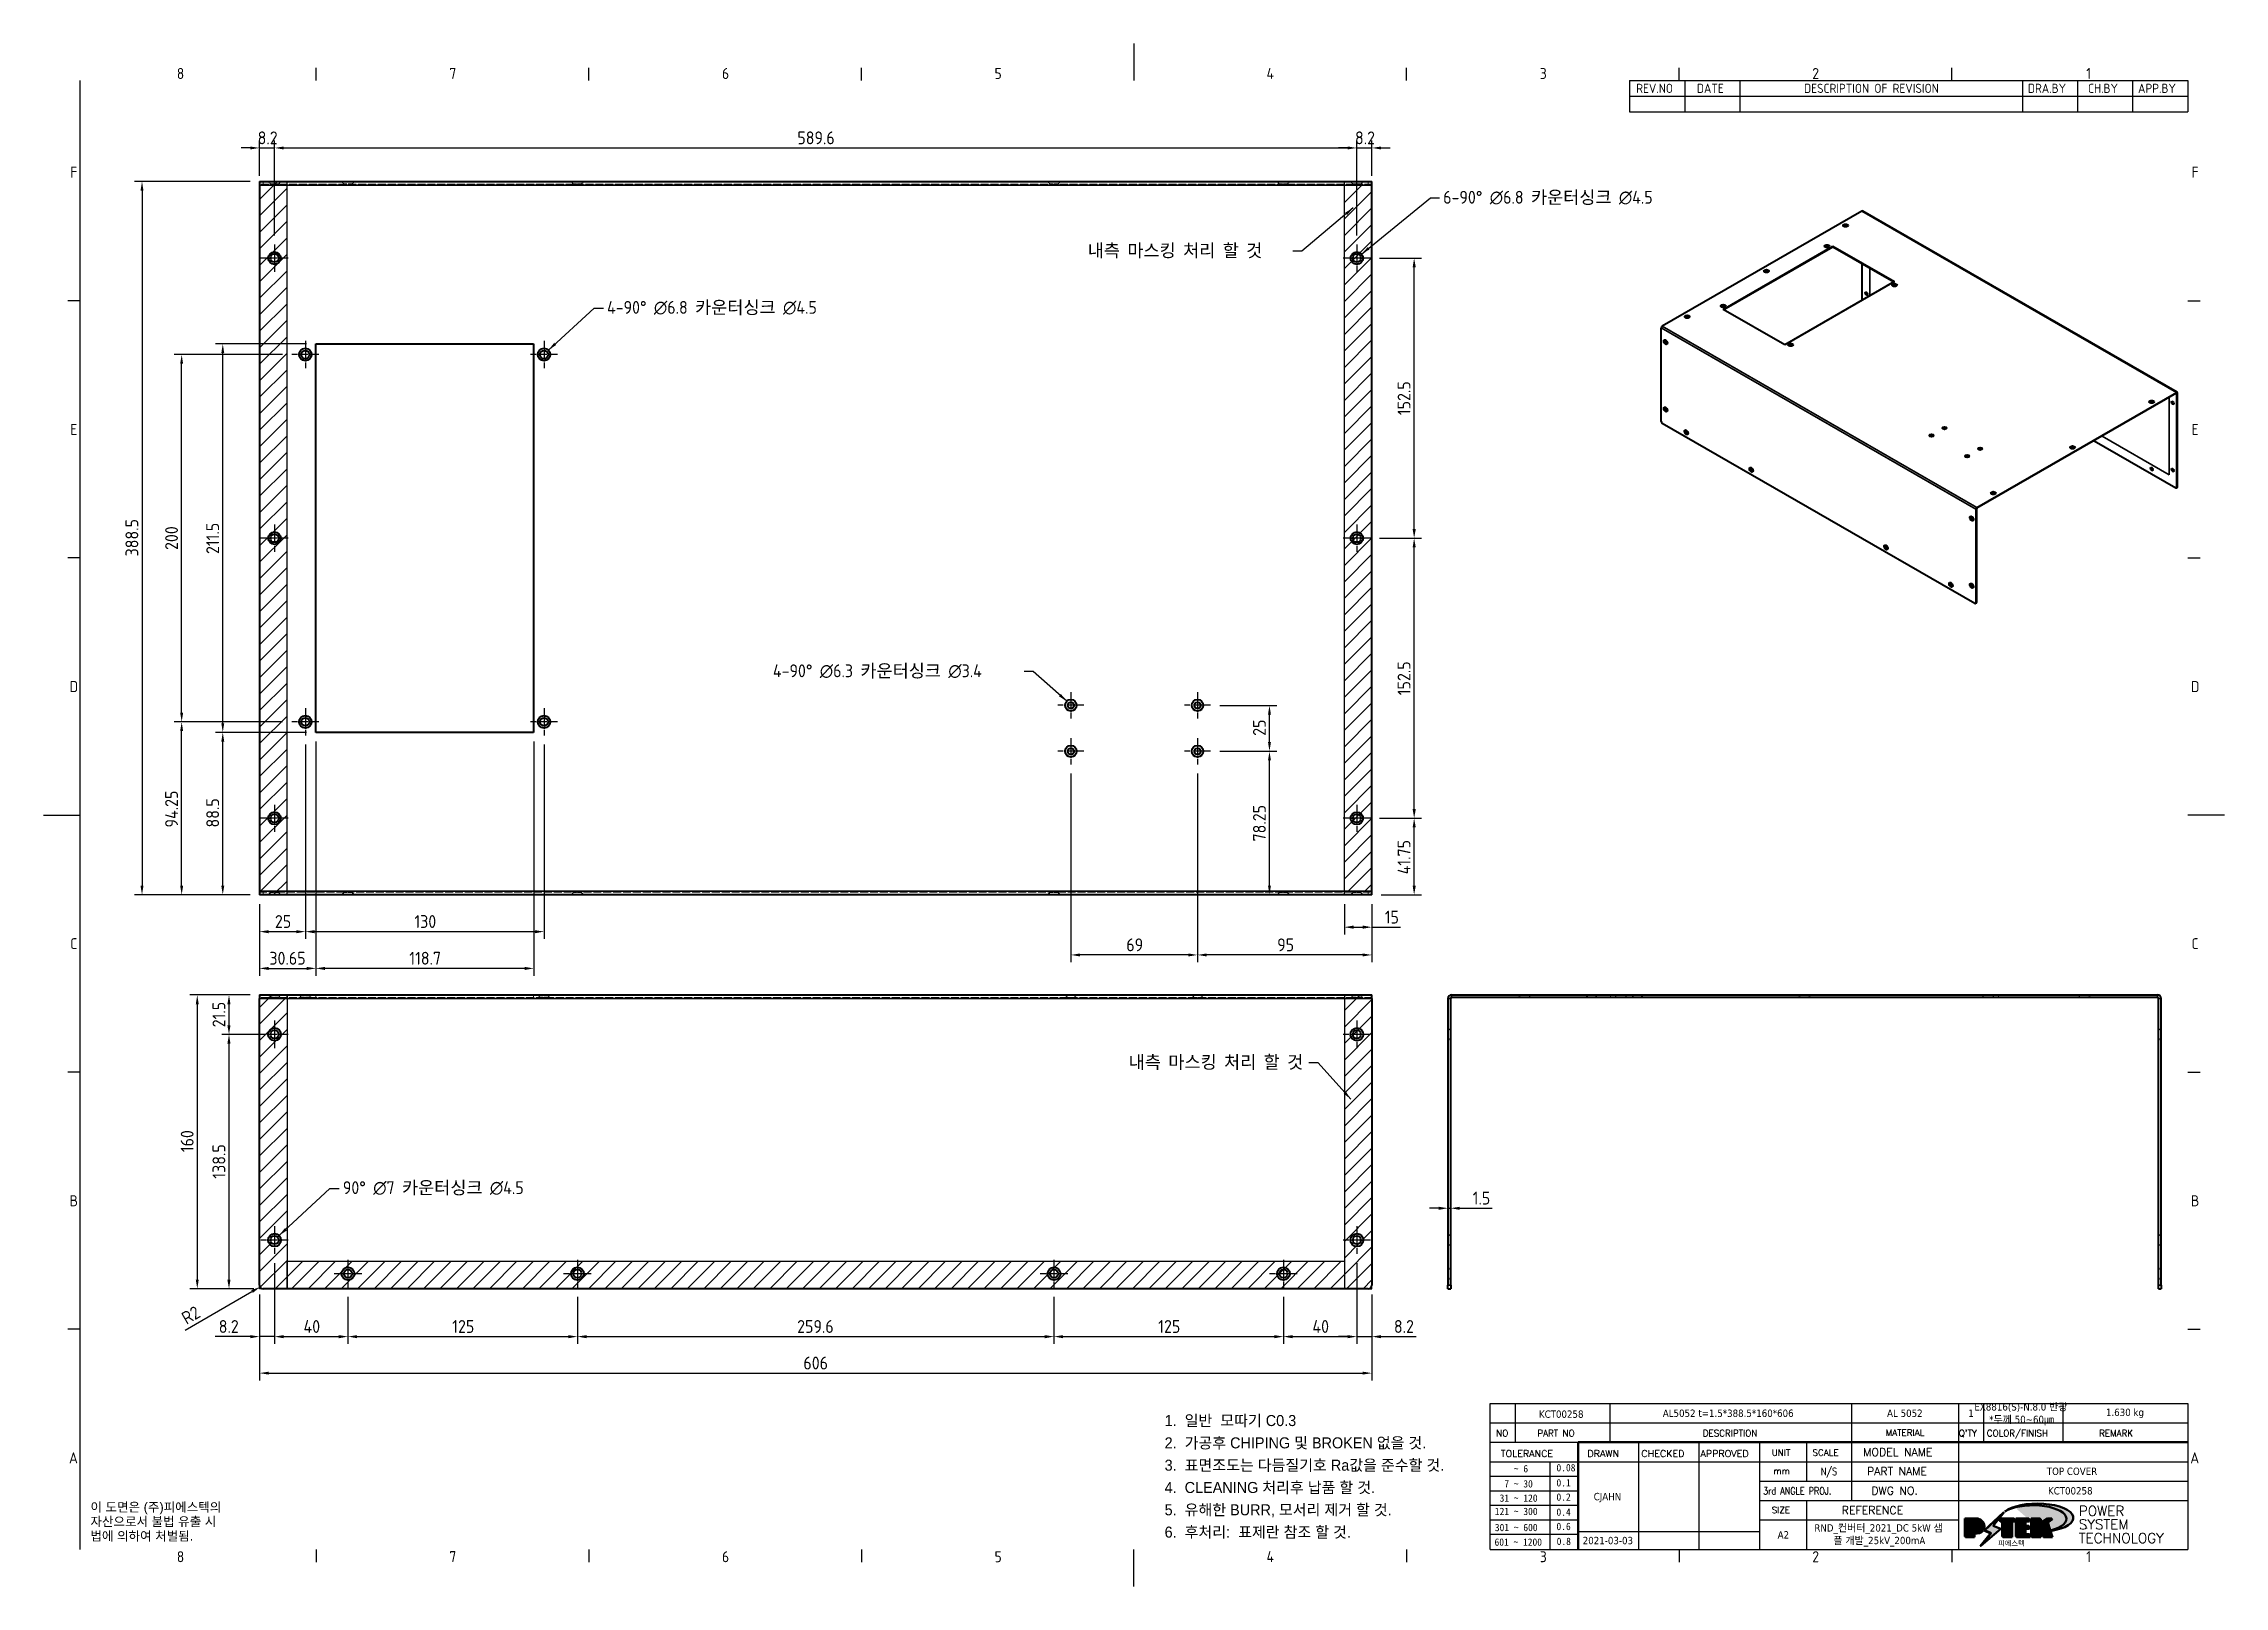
# Model space of a CAD drawing. Header units: millimetres. Extents: x 0 to 1188, y 0 to 840.
import ezdxf
from ezdxf.enums import TextEntityAlignment as Align

# ---------------------------------------------------------------- set-up
doc = ezdxf.new("R2010")
doc.units = ezdxf.units.MM
doc.header["$LTSCALE"] = 2
doc.linetypes.add('CHAIN', pattern=[0.3543, 0.2362, -0.0295, 0.0591, -0.0295])
doc.linetypes.add('DASHED', pattern=[0.2067, 0.1654, -0.0413])
doc.layers.get('0').update_dxf_attribs({"color": 3, "lineweight": 25})
for name, color, linetype, lineweight in [('가려진 것(ISO)', 2, 'DASHED', 18), ('가려진 좁은 것(ISO)', 2, 'DASHED', 18), ('가시적인 것(ISO)', 3, 'Continuous', 40), ('가시적인 좁은 것(ISO)', 3, 'Continuous', 35), ('경계(ISO)', 7, 'Continuous', 25), ('기호(ISO)', 5, 'Continuous', 25), ('스케치 형상(ISO)', 3, 'Continuous', 25), ('제목(ISO)', 5, 'Continuous', 50), ('중심 표식(ISO)', 1, 'Continuous', 25), ('치수(ISO)', 2, 'Continuous', 25), ('해치(ISO)', 7, 'Continuous', 18)]:
    doc.layers.add(name, color=color, linetype=linetype, lineweight=lineweight)
doc.styles.add('HAN_291', font='')
doc.styles.add('HAN_370', font='', dxfattribs={"width": 2})
doc.styles.add('ISO Proportional', font='arial.ttf')
doc.styles.add('ISO ProportionalPSTEK', font='isocp.shx')
doc.styles.add('RC_284', font='ROMANC.shx')
doc.styles.add('RC_287', font='ROMANC.shx')
doc.styles.add('RC_292', font='ROMANC.shx')
doc.styles.add('ROMANT_294', font='romant.shx')
doc.styles.add('문자 텍스트_PSTEK_POSCO', font='isocp.shx')
doc.styles.add('치수 텍스트_PSTEK_POSCO', font='isocp.shx')
doc.styles.add('텍스트 스타일198', font='tahoma.ttf')
doc.styles.add('텍스트 스타일333', font='ROMANC.shx', dxfattribs={"width": 0.8})
doc.styles.get('HAN_291').set_extended_font_data('GulimChe')
doc.styles.get('HAN_370').set_extended_font_data('GulimChe')
doc.dimstyles.new('치수_PSTEK_POSCO', dxfattribs={"dimscale": 2, "dimtxt": 3.5, "dimasz": 2.5, "dimexe": 2, "dimexo": 2.5, "dimgap": 1, "dimtad": 1, "dimrnd": 1e-08, "dimdsep": 46, "dimtxsty": '치수 텍스트_PSTEK_POSCO', "dimcen": 0.09, "dimdle": 10, "dimclrd": 7, "dimclre": 7, "dimclrt": 2, "dimadec": 1, "dimazin": 2, "dimtfac": 1, "dimtmove": 0, "dimatfit": 3, "dimfxl": 0, "dimtolj": 1, "dimlwd": -1, "dimlwe": -1, "dimarcsym": 0})
doc.dimstyles.new('치수_PSTEK_POSCO$7', dxfattribs={"dimscale": 2, "dimtxt": 3.5, "dimasz": 2.5, "dimexe": 2, "dimexo": 2.5, "dimgap": 1, "dimtad": 1, "dimrnd": 1e-08, "dimdsep": 46, "dimtxsty": '치수 텍스트_PSTEK_POSCO', "dimcen": 0.09, "dimdle": 10, "dimclrd": 7, "dimclre": 7, "dimclrt": 2, "dimadec": 1, "dimazin": 2, "dimtfac": 1, "dimtmove": 0, "dimatfit": 3, "dimfxl": 0, "dimtolj": 1, "dimlwd": -1, "dimlwe": -1, "dimarcsym": 0})
pattern_1 = [(45, (0, 0), (-4.490128, 4.490128), [])]

msp = doc.modelspace()

# ---------------------------------------------------------------- texts
at = {"layer": '기호(ISO)', "color": 2, "attachment_point": 4}
for s, insert, char_height, width, line_spacing_factor, style in [('{6-90° \\fAIGDT|b0|i0;\\H7.0000;n\\fisocp|b0|i0;\\H7.0000;6.8 카운터싱크 \\fAIGDT|b0|i0;\\H7.0000;n\\fisocp|b0|i0;\\H7.0000;4.5}', (762.439, 755.97), 7, 134.06423, 0.6125, '치수 텍스트_PSTEK_POSCO'), ('{4-90° \\fAIGDT|b0|i0;\\H7.0000;n\\fisocp|b0|i0;\\H7.0000;6.8 카운터싱크 \\fAIGDT|b0|i0;\\H7.0000;n\\fisocp|b0|i0;\\H7.0000;4.5}', (306.936, 696.013), 7, 134.84791, 0.6125, '치수 텍스트_PSTEK_POSCO'), ('{4-90° \\fAIGDT|b0|i0;\\H7.0000;n\\fisocp|b0|i0;\\H7.0000;6.3 카운터싱크 \\fAIGDT|b0|i0;\\H7.0000;n\\fisocp|b0|i0;\\H7.0000;3.4}', (397.302, 498.135), 7, 134.84791, 0.6125, '치수 텍스트_PSTEK_POSCO'), ('{90° \\fAIGDT|b0|i0;\\H7.0000;n\\fisocp|b0|i0;\\H7.0000;7 카운터싱크 \\fAIGDT|b0|i0;\\H7.0000;n\\fisocp|b0|i0;\\H7.0000;4.5}', (163.011, 216.718), 7, 115.20528, 0.6125, '치수 텍스트_PSTEK_POSCO'), ('{\\fArial|b0|i0;\\H5.0000;이 도면은 (주)피에스텍의\\P자산으로서 불법 유출 시 \\P법에 의하여 처벌됨.}', (25.51, 35.029), 5, 78.61221, 0.944221, '문자 텍스트_PSTEK_POSCO')]:
    msp.add_mtext(s, dxfattribs=dict(at, insert=insert, char_height=char_height, width=width, line_spacing_factor=line_spacing_factor, style=style))
at = {"layer": '기호(ISO)', "color": 2, "char_height": 7, "attachment_point": 4, "style": '치수 텍스트_PSTEK_POSCO'}
for s, insert, width in [('{\\fISOCP|b0|i0;\\H7.0000;내측 마스킹 처리 할 것}', (568.819, 726.978), 109.68891), ('{\\fSystem|b0|i0;\\H7.0000;내측\\fISOCP|b0|i0;\\H7.0000; \\fSystem|b0|i0;\\H7.0000;마스킹\\fISOCP|b0|i0;\\H7.0000; \\fSystem|b0|i0;\\H7.0000;처리\\fISOCP|b0|i0;\\H7.0000; \\fSystem|b0|i0;\\H7.0000;할\\fISOCP|b0|i0;\\H7.0000; \\fSystem|b0|i0;\\H7.0000;것}', (591.121, 285.1), 96.1213)]:
    msp.add_mtext(s, dxfattribs=dict(at, insert=insert, width=width))

# ---------------------------------------------------------------- blocks, each defined once
blk = doc.blocks.new('경계 Default Border')
at = {"layer": '경계(ISO)'}
for p, q in [((74.25, 410), (74.25, 413.4)), ((148.5, 410), (148.5, 413.4)), ((222.75, 410), (222.75, 413.4)), ((371.25, 410), (371.25, 413.4)), ((445.5, 410), (445.5, 413.4)), ((519.75, 410), (519.75, 413.4)), ((10, 350), (6.6, 350)), ((584, 350), (587.4, 350)), ((10, 280), (6.6, 280)), ((584, 280), (587.4, 280)), ((10, 140), (6.6, 140)), ((584, 140), (587.4, 140)), ((10, 70), (6.6, 70)), ((584, 70), (587.4, 70)), ((74.25, 10), (74.25, 6.6)), ((148.5, 10), (148.5, 6.6)), ((222.75, 10), (222.75, 6.6)), ((371.25, 10), (371.25, 6.6)), ((445.5, 10), (445.5, 6.6)), ((519.75, 10), (519.75, 6.6))]:
    blk.add_line(p, q, dxfattribs=at)
at = {"layer": '경계(ISO)', "flags": 128}
for points in [[(297, 420), (297, 410)], [(10, 10), (10, 410)], [(0, 210), (10, 210)], [(594, 210), (584, 210)], [(297, 0), (297, 10)]]:
    blk.add_lwpolyline(points, dxfattribs=at)
at = {"layer": '경계(ISO)', "color": 2, "char_height": 3, "attachment_point": 7, "style": '문자 텍스트_PSTEK_POSCO'}
for s, insert in [('8', (36.27, 410.37)), ('7', (110.52, 410.39)), ('6', (184.77, 410.37)), ('5', (259.02, 410.37)), ('4', (333.1, 410.4)), ('3', (407.54, 410.37)), ('2', (481.75, 410.37)), ('1', (556.36, 410.4)), ('F', (7.24, 383.5)), ('F', (585.04, 383.5)), ('E', (7.24, 313.47)), ('E', (585.04, 313.47)), ('D', (7.08, 243.47)), ('D', (584.88, 243.47)), ('C', (7.24, 173.47)), ('C', (585.04, 173.47)), ('B', (7.08, 103.47)), ('B', (584.88, 103.47)), ('A', (6.91, 33.49)), ('A', (584.71, 33.49)), ('8', (36.27, 6.57)), ('7', (110.52, 6.59)), ('6', (184.77, 6.57)), ('5', (259.02, 6.57)), ('4', (333.1, 6.6)), ('3', (407.54, 6.57)), ('2', (481.75, 6.57)), ('1', (556.36, 6.6))]:
    blk.add_mtext(s, dxfattribs=dict(at, insert=insert))
blk = doc.blocks.new('제목 블록 PSTEK')
h = blk.add_hatch(color=1)
edge = h.paths.add_edge_path(flags=0)
edge.add_line((314.22, 19.61), (314.22, 17))
edge.add_line((314.22, 17), (314.35, 17))
edge.add_arc((314.35, 17.65), 0.651, 270, 360)
edge.add_line((315, 17.65), (315, 18.96))
edge.add_arc((314.35, 18.96), 0.651, 0, 90)
edge.add_line((314.35, 19.61), (314.22, 19.61))
edge = h.paths.add_edge_path()
edge.add_arc((314.98, 18.29), 1.97, 270, 450)
edge.add_line((314.98, 20.26), (311.77, 20.26))
edge.add_line((311.77, 20.26), (311.77, 15.34))
edge.add_line((311.77, 15.34), (314.22, 15.34))
edge.add_line((314.22, 15.34), (314.22, 16.32))
edge.add_line((314.22, 16.32), (314.98, 16.32))
h = blk.add_hatch(color=252)
edge = h.paths.add_edge_path()
edge.add_arc((314.98, 18.29), 1.97, 270, 406.82787)
edge.add_arc((315.16, 18.14), 1.97, -90, 53.56098, ccw=False)
edge.add_line((315.16, 16.17), (314.4, 16.17))
edge.add_line((314.4, 16.17), (314.4, 15.19))
edge.add_line((314.4, 15.19), (311.94, 15.19))
edge.add_line((311.94, 15.19), (311.94, 15.34))
edge.add_line((311.94, 15.34), (314.22, 15.34))
edge.add_line((314.22, 15.34), (314.22, 16.32))
edge.add_line((314.22, 16.32), (314.98, 16.32))
h = blk.add_hatch(color=252)
edge = h.paths.add_edge_path()
edge.add_line((314.4, 19.46), (314.53, 19.46))
edge.add_arc((314.53, 18.81), 0.651, 60.41893, 90, ccw=False)
edge.add_arc((314.35, 18.96), 0.651, 39.96992, 90)
edge.add_line((314.35, 19.61), (314.22, 19.61))
edge.add_line((314.22, 19.61), (314.22, 17))
edge.add_line((314.22, 17), (314.35, 17))
edge.add_arc((314.35, 17.65), 0.651, 270, 274.69308)
edge.add_line((314.4, 17), (314.4, 19.46))
for color, points in [(252, [(317.22, 17.06), (322.03, 21.63), (322.28, 21.94), (317.05, 16.98), (318.75, 16.19), (316, 12.72), (316.34, 13), (318.92, 16.27)]), (5, [(321.62, 17.42), (319.53, 18.25), (322.45, 22.02), (317.22, 17.06), (318.92, 16.27), (316.17, 12.8)]), (1, [(324.48, 19.61), (325.24, 19.61), (325.24, 20.26), (321.23, 20.26), (321.23, 19.61), (321.98, 19.61), (321.98, 15.34), (324.48, 15.34)]), (252, [(321.98, 19.61), (321.4, 19.61), (321.4, 19.46), (321.98, 19.46)]), (252, [(324.66, 19.46), (325.42, 19.46), (325.42, 20.11), (325.24, 20.11), (325.24, 19.61), (324.48, 19.61), (324.48, 15.34), (322.16, 15.34), (322.16, 15.19), (324.66, 15.19)]), (1, [(329.23, 20.26), (325.66, 20.26), (325.66, 15.34), (329.36, 15.34), (329.36, 15.99), (328.11, 15.99), (328.11, 17.56), (329.23, 17.56), (329.23, 18.26), (328.11, 18.26), (328.11, 19.61), (329.23, 19.61)]), (252, [(328.29, 19.46), (329.41, 19.46), (329.41, 20.11), (329.23, 20.11), (329.23, 19.61), (328.11, 19.61), (328.11, 18.26), (328.29, 18.26)]), (252, [(328.29, 17.42), (329.41, 17.42), (329.41, 18.11), (329.23, 18.11), (329.23, 17.56), (328.11, 17.56), (328.11, 15.99), (328.29, 15.99)]), (1, [(332.33, 20.26), (329.86, 20.26), (329.86, 15.34), (332.33, 15.34), (332.33, 17.43), (333.07, 15.34), (335.49, 15.34), (334.25, 19.31), (335.44, 20.26), (334.31, 20.26), (332.33, 19)]), (252, [(332.51, 20.11), (332.33, 20.11), (332.33, 19), (332.51, 19.11)]), (252, [(335.62, 20.11), (335.25, 20.11), (334.25, 19.31), (335.49, 15.34), (333.2, 15.34), (333.25, 15.19), (335.66, 15.19), (334.43, 19.16)]), (252, [(329.54, 15.85), (329.36, 15.85), (329.36, 15.34), (325.83, 15.34), (325.83, 15.19), (329.54, 15.19)]), (252, [(332.51, 16.93), (332.33, 17.43), (332.33, 15.34), (330.04, 15.34), (330.04, 15.19), (332.51, 15.19)])]:
    blk.add_hatch(color=color).paths.add_polyline_path(points)
at = {"layer": '해치(ISO)'}
h = blk.add_hatch(color=140, dxfattribs=at)
edge = h.paths.add_edge_path()
edge.add_ellipse((330.37, 20.16), major_axis=(9.1, 0), ratio=0.40699, start_angle=301.30985, end_angle=507.74369)
edge.add_ellipse((331.53, 20.46), major_axis=(-9.82, 0), ratio=0.39426, start_angle=111.51207, end_angle=334.47025, ccw=False)
edge.add_line((335.14, 16.86), (335.1, 16.99))
at = {"color": 180}
for p, q in [((182.48, 11.79), (182.48, 51.57)), ((182.48, 51.57), (372.48, 51.57)), ((189.27, 51.57), (189.27, 41.01)), ((215.22, 41.01), (215.22, 51.57)), ((280.88, 51.57), (280.88, 41.01)), ((310.09, 51.57), (310.09, 41.01)), ((316.9, 51.57), (316.9, 41.01)), ((338.46, 51.57), (338.46, 41.01)), ((372.48, 51.57), (372.48, 11.79)), ((182.48, 46.29), (372.48, 46.29)), ((182.48, 41.01), (206.45, 41.01)), ((182.48, 35.73), (206.45, 35.73)), ((198.86, 12.03), (198.86, 35.73)), ((206.45, 35.73), (372.48, 35.73)), ((222.94, 11.79), (222.94, 41.01)), ((239.43, 11.79), (239.43, 41.01)), ((255.92, 11.79), (255.92, 41.01)), ((268.69, 41.01), (268.69, 30.45)), ((280.88, 41.01), (280.88, 25.17)), ((310.09, 41.01), (310.09, 11.79)), ((182.48, 31.78), (206.45, 31.78)), ((255.92, 30.45), (372.48, 30.45)), ((182.48, 27.83), (206.45, 27.83)), ((182.48, 23.88), (206.45, 23.88)), ((255.92, 25.17), (372.48, 25.17)), ((268.69, 25.17), (268.69, 11.79)), ((182.48, 19.93), (206.45, 19.93)), ((255.92, 19.89), (310.09, 19.89)), ((182.48, 15.98), (206.45, 15.98)), ((206.45, 16.74), (255.92, 16.74)), ((182.48, 11.79), (372.48, 11.79))]:
    blk.add_line(p, q, dxfattribs=at)
at = {"color": 7, "lineweight": 50}
for p, q in [((206.45, 11.79), (206.45, 41.01)), ((206.45, 41.01), (372.48, 41.01))]:
    blk.add_line(p, q, dxfattribs=at)
at = {"color": 7}
for p, q in [((314.98, 20.26), (311.77, 20.26)), ((311.77, 20.26), (311.77, 15.34)), ((314.98, 20.26), (311.77, 20.26)), ((311.77, 20.26), (311.77, 15.34)), ((314.22, 17), (314.22, 19.61)), ((314.22, 19.61), (314.35, 19.61)), ((314.35, 19.61), (314.22, 19.61)), ((314.22, 19.61), (314.22, 17)), ((314.22, 17), (314.22, 19.61)), ((314.22, 19.61), (314.35, 19.61)), ((314.4, 19.46), (314.53, 19.46)), ((314.4, 17), (314.4, 19.46)), ((315, 18.96), (315, 17.65)), ((315, 18.96), (315, 17.65)), ((322.28, 21.94), (317.05, 16.98)), ((322.45, 22.02), (317.22, 17.06)), ((317.22, 17.06), (322.03, 21.63)), ((319.53, 18.25), (322.45, 22.02)), ((321.62, 17.42), (319.53, 18.25)), ((325.24, 20.26), (321.23, 20.26)), ((321.23, 20.26), (321.23, 19.61)), ((325.24, 20.26), (321.23, 20.26)), ((321.23, 20.26), (321.23, 19.61)), ((321.23, 19.61), (321.98, 19.61)), ((321.23, 19.61), (321.98, 19.61)), ((321.4, 19.61), (321.4, 19.46)), ((321.98, 19.61), (321.4, 19.61)), ((321.4, 19.46), (321.98, 19.46)), ((321.98, 19.61), (321.98, 15.34)), ((321.98, 19.46), (321.98, 19.61)), ((321.98, 19.61), (321.98, 15.34)), ((322.03, 21.63), (322.28, 21.94)), ((324.48, 19.61), (325.24, 19.61)), ((324.48, 15.34), (324.48, 19.61)), ((325.24, 19.61), (324.48, 19.61)), ((324.48, 19.61), (324.48, 15.34)), ((324.48, 19.61), (325.24, 19.61)), ((324.48, 15.34), (324.48, 19.61)), ((324.66, 19.46), (325.42, 19.46)), ((324.66, 15.19), (324.66, 19.46)), ((325.24, 19.61), (325.24, 20.26)), ((325.24, 19.61), (325.24, 20.26)), ((325.42, 20.11), (325.24, 20.11)), ((325.24, 20.11), (325.24, 19.61)), ((325.42, 19.46), (325.42, 20.11)), ((329.23, 20.26), (325.66, 20.26)), ((325.66, 20.26), (325.66, 15.34)), ((325.66, 20.26), (325.66, 15.34)), ((329.23, 20.26), (325.66, 20.26)), ((328.11, 18.26), (328.11, 19.61)), ((328.11, 19.61), (329.23, 19.61)), ((329.23, 19.61), (328.11, 19.61)), ((328.11, 19.61), (328.11, 18.26)), ((328.11, 18.26), (328.11, 19.61)), ((328.11, 19.61), (329.23, 19.61)), ((329.23, 18.26), (328.11, 18.26)), ((328.11, 18.26), (328.29, 18.26)), ((329.23, 18.26), (328.11, 18.26)), ((328.29, 18.26), (328.29, 19.46)), ((328.29, 19.46), (329.41, 19.46)), ((329.23, 19.61), (329.23, 20.26)), ((329.23, 19.61), (329.23, 20.26)), ((329.41, 20.11), (329.23, 20.11)), ((329.23, 20.11), (329.23, 19.61)), ((329.23, 17.56), (329.23, 18.26)), ((329.23, 17.56), (329.23, 18.26)), ((329.41, 18.11), (329.23, 18.11)), ((329.23, 18.11), (329.23, 17.56)), ((329.41, 19.46), (329.41, 20.11)), ((329.41, 17.42), (329.41, 18.11)), ((332.33, 20.26), (329.86, 20.26)), ((329.86, 20.26), (329.86, 15.34)), ((329.86, 20.26), (329.86, 15.34)), ((332.33, 20.26), (329.86, 20.26)), ((334.31, 20.26), (332.33, 19)), ((332.33, 19), (332.33, 20.26)), ((334.31, 20.26), (332.33, 19)), ((332.33, 19), (332.33, 20.26)), ((332.51, 20.11), (332.33, 20.11)), ((332.33, 20.11), (332.33, 19)), ((332.33, 19), (332.51, 19.11)), ((332.51, 19.11), (332.51, 20.11)), ((334.25, 19.31), (335.44, 20.26)), ((334.25, 19.31), (335.44, 20.26)), ((335.25, 20.11), (334.25, 19.31)), ((335.49, 15.34), (334.25, 19.31)), ((334.25, 19.31), (335.49, 15.34)), ((335.49, 15.34), (334.25, 19.31)), ((335.44, 20.26), (334.31, 20.26)), ((335.44, 20.26), (334.31, 20.26)), ((334.43, 19.16), (335.62, 20.11)), ((335.66, 15.19), (334.43, 19.16)), ((335.62, 20.11), (335.25, 20.11)), ((311.77, 15.34), (314.22, 15.34)), ((311.77, 15.34), (314.22, 15.34)), ((314.22, 15.34), (311.94, 15.34)), ((311.94, 15.34), (311.94, 15.19)), ((311.94, 15.19), (314.4, 15.19)), ((314.35, 17), (314.22, 17)), ((314.22, 17), (314.35, 17)), ((314.35, 17), (314.22, 17)), ((314.22, 16.32), (314.98, 16.32)), ((314.22, 15.34), (314.22, 16.32)), ((314.98, 16.32), (314.22, 16.32)), ((314.22, 16.32), (314.22, 15.34)), ((314.22, 16.32), (314.98, 16.32)), ((314.22, 15.34), (314.22, 16.32)), ((314.4, 16.17), (315.16, 16.17)), ((314.4, 15.19), (314.4, 16.17)), ((318.75, 16.19), (316, 12.72)), ((316, 12.72), (316.34, 13)), ((316.17, 12.8), (321.62, 17.42)), ((318.92, 16.27), (316.17, 12.8)), ((316.34, 13), (318.92, 16.27)), ((317.05, 16.98), (318.75, 16.19)), ((318.92, 16.27), (317.22, 17.06)), ((317.22, 17.06), (318.92, 16.27)), ((321.98, 15.34), (324.48, 15.34)), ((321.98, 15.34), (324.48, 15.34)), ((324.48, 15.34), (322.16, 15.34)), ((322.16, 15.34), (322.16, 15.19)), ((322.16, 15.19), (324.66, 15.19)), ((325.66, 15.34), (329.36, 15.34)), ((325.66, 15.34), (329.36, 15.34)), ((329.36, 15.34), (325.83, 15.34)), ((325.83, 15.34), (325.83, 15.19)), ((325.83, 15.19), (329.54, 15.19)), ((328.11, 17.56), (329.23, 17.56)), ((328.11, 15.99), (328.11, 17.56)), ((329.23, 17.56), (328.11, 17.56)), ((328.11, 17.56), (328.11, 15.99)), ((328.11, 17.56), (329.23, 17.56)), ((328.11, 15.99), (328.11, 17.56)), ((329.36, 15.99), (328.11, 15.99)), ((328.11, 15.99), (328.29, 15.99)), ((329.36, 15.99), (328.11, 15.99)), ((328.29, 15.99), (328.29, 17.42)), ((328.29, 17.42), (329.41, 17.42)), ((329.36, 15.34), (329.36, 15.99)), ((329.36, 15.34), (329.36, 15.99)), ((329.54, 15.85), (329.36, 15.85)), ((329.36, 15.85), (329.36, 15.34)), ((329.54, 15.19), (329.54, 15.85)), ((329.86, 15.34), (332.33, 15.34)), ((329.86, 15.34), (332.33, 15.34)), ((332.33, 15.34), (330.04, 15.34)), ((330.04, 15.34), (330.04, 15.19)), ((330.04, 15.19), (332.51, 15.19)), ((332.33, 17.43), (333.07, 15.34)), ((332.33, 15.34), (332.33, 17.43)), ((332.51, 16.93), (332.33, 17.43)), ((332.33, 17.43), (332.33, 15.34)), ((332.33, 17.43), (333.07, 15.34)), ((332.33, 15.34), (332.33, 17.43)), ((332.51, 15.19), (332.51, 16.93)), ((333.07, 15.34), (335.49, 15.34)), ((333.07, 15.34), (335.49, 15.34)), ((335.49, 15.34), (333.2, 15.34)), ((333.2, 15.34), (333.25, 15.19)), ((333.25, 15.19), (335.66, 15.19)), ((345.04, 17.5), (344.99, 17.69))]:
    blk.add_line(p, q, dxfattribs=at)
at = {"color": 1}
for p, q in [((314.98, 20.26), (311.77, 20.26)), ((311.77, 20.26), (311.77, 15.34)), ((314.22, 17), (314.22, 19.61)), ((314.22, 19.61), (314.35, 19.61)), ((315, 18.96), (315, 17.65)), ((325.24, 20.26), (321.23, 20.26)), ((321.23, 20.26), (321.23, 19.61)), ((321.23, 19.61), (321.98, 19.61)), ((321.98, 19.61), (321.98, 15.34)), ((324.48, 19.61), (325.24, 19.61)), ((324.48, 15.34), (324.48, 19.61)), ((325.24, 19.61), (325.24, 20.26)), ((329.23, 20.26), (325.66, 20.26)), ((325.66, 20.26), (325.66, 15.34)), ((328.11, 18.26), (328.11, 19.61)), ((328.11, 19.61), (329.23, 19.61)), ((329.23, 18.26), (328.11, 18.26)), ((329.23, 19.61), (329.23, 20.26)), ((329.23, 17.56), (329.23, 18.26)), ((332.33, 20.26), (329.86, 20.26)), ((329.86, 20.26), (329.86, 15.34)), ((334.31, 20.26), (332.33, 19)), ((332.33, 19), (332.33, 20.26)), ((334.25, 19.31), (335.44, 20.26)), ((335.49, 15.34), (334.25, 19.31)), ((335.44, 20.26), (334.31, 20.26)), ((311.77, 15.34), (314.22, 15.34)), ((314.35, 17), (314.22, 17)), ((314.22, 16.32), (314.98, 16.32)), ((314.22, 15.34), (314.22, 16.32)), ((321.98, 15.34), (324.48, 15.34)), ((325.66, 15.34), (329.36, 15.34)), ((328.11, 17.56), (329.23, 17.56)), ((328.11, 15.99), (328.11, 17.56)), ((329.36, 15.99), (328.11, 15.99)), ((329.36, 15.34), (329.36, 15.99)), ((329.86, 15.34), (332.33, 15.34)), ((332.33, 17.43), (333.07, 15.34)), ((332.33, 15.34), (332.33, 17.43)), ((333.07, 15.34), (335.49, 15.34))]:
    blk.add_line(p, q, dxfattribs=at)
at = {"color": 5}
for p, q in [((322.45, 22.02), (317.22, 17.06)), ((319.53, 18.25), (322.45, 22.02)), ((321.62, 17.42), (319.53, 18.25)), ((316.17, 12.8), (321.62, 17.42)), ((318.92, 16.27), (316.17, 12.8)), ((317.22, 17.06), (318.92, 16.27))]:
    blk.add_line(p, q, dxfattribs=at)
at = {"color": 7}
for centre, radius, start, end in [((314.35, 18.96), 0.651, 0, 90), ((314.35, 18.96), 0.651, 39.96992, 90), ((314.35, 18.96), 0.651, 0, 90), ((314.53, 18.81), 0.651, 60.41893, 90), ((314.98, 18.29), 1.97, 270, 90), ((314.98, 18.29), 1.97, 270, 90), ((314.98, 18.29), 1.97, 270, 46.82787), ((315.16, 18.14), 1.97, 270, 53.56098), ((314.35, 17.65), 0.651, 270, 0), ((314.35, 17.65), 0.651, 270, 0), ((314.35, 17.65), 0.651, 270, 274.69308)]:
    blk.add_arc(centre, radius, start, end, dxfattribs=at)
at = {"color": 1}
for centre, radius, start, end in [((314.35, 18.96), 0.651, 0, 90), ((314.98, 18.29), 1.97, 270, 90), ((314.35, 17.65), 0.651, 270, 0)]:
    blk.add_arc(centre, radius, start, end, dxfattribs=at)
at = {"layer": '제목(ISO)', "lineweight": 18}
blk.add_line((182.48, 35.73), (182.48, 11.79), dxfattribs=at)
at = {"layer": '제목(ISO)'}
for p, q in [((314.98, 20.26), (311.77, 20.26)), ((311.77, 20.26), (311.77, 15.34)), ((314.22, 17), (314.22, 19.61)), ((314.22, 19.61), (314.35, 19.61)), ((314.35, 19.61), (314.22, 19.61)), ((314.22, 19.61), (314.22, 17)), ((314.4, 19.46), (314.53, 19.46)), ((314.4, 17), (314.4, 19.46)), ((315, 18.96), (315, 17.65)), ((322.28, 21.94), (317.05, 16.98)), ((322.45, 22.02), (317.22, 17.06)), ((317.22, 17.06), (322.03, 21.63)), ((319.53, 18.25), (322.45, 22.02)), ((321.62, 17.42), (319.53, 18.25)), ((325.24, 20.26), (321.23, 20.26)), ((321.23, 20.26), (321.23, 19.61)), ((321.23, 19.61), (321.98, 19.61)), ((321.98, 19.61), (321.4, 19.61)), ((321.4, 19.61), (321.4, 19.46)), ((321.4, 19.46), (321.98, 19.46)), ((321.98, 19.61), (321.98, 15.34)), ((321.98, 19.46), (321.98, 19.61)), ((322.03, 21.63), (322.28, 21.94)), ((324.48, 19.61), (325.24, 19.61)), ((324.48, 15.34), (324.48, 19.61)), ((325.24, 19.61), (324.48, 19.61)), ((324.48, 19.61), (324.48, 15.34)), ((324.66, 19.46), (325.42, 19.46)), ((324.66, 15.19), (324.66, 19.46)), ((325.24, 19.61), (325.24, 20.26)), ((325.42, 20.11), (325.24, 20.11)), ((325.24, 20.11), (325.24, 19.61)), ((325.42, 19.46), (325.42, 20.11)), ((329.23, 20.26), (325.66, 20.26)), ((325.66, 20.26), (325.66, 15.34)), ((328.11, 18.26), (328.11, 19.61)), ((328.11, 19.61), (329.23, 19.61)), ((329.23, 19.61), (328.11, 19.61)), ((328.11, 19.61), (328.11, 18.26)), ((329.23, 18.26), (328.11, 18.26)), ((328.11, 18.26), (328.29, 18.26)), ((328.29, 19.46), (329.41, 19.46)), ((328.29, 18.26), (328.29, 19.46)), ((329.23, 19.61), (329.23, 20.26)), ((329.41, 20.11), (329.23, 20.11)), ((329.23, 20.11), (329.23, 19.61)), ((329.23, 17.56), (329.23, 18.26)), ((329.41, 18.11), (329.23, 18.11)), ((329.23, 18.11), (329.23, 17.56)), ((329.41, 19.46), (329.41, 20.11)), ((329.41, 17.42), (329.41, 18.11)), ((332.33, 20.26), (329.86, 20.26)), ((329.86, 20.26), (329.86, 15.34)), ((334.31, 20.26), (332.33, 19)), ((332.33, 19), (332.33, 20.26)), ((332.51, 20.11), (332.33, 20.11)), ((332.33, 20.11), (332.33, 19)), ((332.33, 19), (332.51, 19.11)), ((332.51, 19.11), (332.51, 20.11)), ((334.25, 19.31), (335.44, 20.26)), ((335.25, 20.11), (334.25, 19.31)), ((335.49, 15.34), (334.25, 19.31)), ((334.25, 19.31), (335.49, 15.34)), ((335.44, 20.26), (334.31, 20.26)), ((334.43, 19.16), (335.62, 20.11)), ((335.66, 15.19), (334.43, 19.16)), ((335.62, 20.11), (335.25, 20.11)), ((311.77, 15.34), (314.22, 15.34)), ((314.22, 15.34), (311.94, 15.34)), ((311.94, 15.34), (311.94, 15.19)), ((311.94, 15.19), (314.4, 15.19)), ((314.35, 17), (314.22, 17)), ((314.22, 17), (314.35, 17)), ((314.22, 15.34), (314.22, 16.32)), ((314.22, 16.32), (314.98, 16.32)), ((314.98, 16.32), (314.22, 16.32)), ((314.22, 16.32), (314.22, 15.34)), ((314.4, 15.19), (314.4, 16.17)), ((314.4, 16.17), (315.16, 16.17)), ((318.75, 16.19), (316, 12.72)), ((316, 12.72), (316.34, 13)), ((316.17, 12.8), (321.62, 17.42)), ((318.92, 16.27), (316.17, 12.8)), ((316.34, 13), (318.92, 16.27)), ((317.05, 16.98), (318.75, 16.19)), ((317.22, 17.06), (318.92, 16.27)), ((318.92, 16.27), (317.22, 17.06)), ((321.98, 15.34), (324.48, 15.34)), ((324.48, 15.34), (322.16, 15.34)), ((322.16, 15.34), (322.16, 15.19)), ((322.16, 15.19), (324.66, 15.19)), ((325.66, 15.34), (329.36, 15.34)), ((329.36, 15.34), (325.83, 15.34)), ((325.83, 15.34), (325.83, 15.19)), ((325.83, 15.19), (329.54, 15.19)), ((328.11, 15.99), (328.11, 17.56)), ((328.11, 17.56), (329.23, 17.56)), ((329.23, 17.56), (328.11, 17.56)), ((328.11, 17.56), (328.11, 15.99)), ((329.36, 15.99), (328.11, 15.99)), ((328.11, 15.99), (328.29, 15.99)), ((328.29, 17.42), (329.41, 17.42)), ((328.29, 15.99), (328.29, 17.42)), ((329.36, 15.34), (329.36, 15.99)), ((329.54, 15.85), (329.36, 15.85)), ((329.36, 15.85), (329.36, 15.34)), ((329.54, 15.19), (329.54, 15.85)), ((329.86, 15.34), (332.33, 15.34)), ((332.33, 15.34), (330.04, 15.34)), ((330.04, 15.34), (330.04, 15.19)), ((330.04, 15.19), (332.51, 15.19)), ((332.33, 15.34), (332.33, 17.43)), ((332.33, 17.43), (333.07, 15.34)), ((332.51, 16.93), (332.33, 17.43)), ((332.33, 17.43), (332.33, 15.34)), ((332.51, 15.19), (332.51, 16.93)), ((333.07, 15.34), (335.49, 15.34)), ((335.49, 15.34), (333.2, 15.34)), ((333.2, 15.34), (333.25, 15.19)), ((333.25, 15.19), (335.66, 15.19))]:
    blk.add_line(p, q, dxfattribs=at)
at = {"layer": '제목(ISO)', "color": 4}
blk.add_line((335.14, 16.86), (335.1, 16.99), dxfattribs=at)
at = {"layer": '제목(ISO)'}
for centre, radius, start, end in [((314.35, 18.96), 0.651, 0, 90), ((314.35, 18.96), 0.651, 39.96992, 90), ((314.53, 18.81), 0.651, 60.41893, 90), ((314.98, 18.29), 1.97, 46.82787, 90), ((314.98, 18.29), 1.97, 270, 46.82787), ((314.98, 18.29), 1.97, 270, 46.82787), ((315.16, 18.14), 1.97, 270, 53.56098), ((314.35, 17.65), 0.651, 270, 0), ((314.35, 17.65), 0.651, 270, 274.69308)]:
    blk.add_arc(centre, radius, start, end, dxfattribs=at)
at = {"layer": '제목(ISO)', "color": 4}
for centre, major_axis, ratio, start_param, end_param in [((331.53, 20.46), (9.82, 0), 0.39426, 5.087845, 8.9792), ((330.37, 20.16), (9.1, 0), 0.40699, 5.258849, 8.861799)]:
    blk.add_ellipse(centre, major_axis=major_axis, ratio=ratio, start_param=start_param, end_param=end_param, dxfattribs=at)
at = {"color": 2}
for s, height, style, p in [('NO', 1.742, 'RC_284', (184.14, 42.62)), ('PART NO', 1.742, 'RC_284', (195.34, 42.62)), ('DESCRIPTION', 1.7424, 'RC_284', (240.4, 42.62)), ("Q'TY", 1.742, 'RC_284', (310.14, 42.62)), ('COLOR/FINISH', 1.7424, 'RC_284', (317.77, 42.62)), ('REMARK', 1.742, 'RC_284', (348.35, 42.62)), (' TOLERANCE', 1.9, 'RC_287', (184.09, 37.01)), ('DRAWN', 1.9, 'RC_287', (208.98, 37.01)), ('CHECKED', 1.9, 'RC_287', (223.69, 37.01)), ('APPROVED', 1.9, 'RC_287', (239.78, 37.01)), ('UNIT', 1.742, 'RC_284', (259.17, 37.34)), ('SCALE', 1.742, 'RC_284', (270.29, 37.34)), ('MODEL NAME', 2.178, 'RC_292', (284.1, 37.25)), ('  7 ~ 30', 2, 'HAN_291', (183.77, 28.71)), ('    ~ 6', 2, 'HAN_291', (183.77, 32.82)), ('0.08', 2, 'HAN_291', (200.55, 33.1)), ('0.1', 2, 'HAN_291', (200.55, 28.99)), ('mm', 1.742, 'RC_284', (259.65, 32.35)), ('PART NAME', 2.178, 'RC_292', (285.14, 32.03)), (' 31 ~ 120', 2, 'HAN_291', (183.77, 24.83)), ('0.2', 2, 'HAN_291', (200.55, 25.11)), (' DWG NO.', 2.178, 'RC_292', (284.81, 26.75)), ('301 ~ 600', 2, 'HAN_291', (183.77, 16.83)), ('121 ~ 300', 2, 'HAN_291', (183.77, 21.21)), ('0.4', 2, 'HAN_291', (200.55, 21)), ('0.6', 2, 'HAN_291', (200.55, 17.12)), ('SIZE', 1.742, 'RC_284', (259.17, 21.69)), ('REFERENCE', 2.178, 'RC_292', (278.27, 21.43)), ('601 ~ 1200', 2, 'HAN_291', (183.68, 12.85)), ('0.8', 2, 'HAN_291', (200.61, 13.06))]:
    blk.add_text(s, height=height, dxfattribs=dict(at, style=style)).set_placement(p)
at = {"color": 2, "style": 'RC_284'}
blk.add_text('MATERIAL', height=1.742, dxfattribs=at).set_placement((295.48, 43.65), align=Align.MIDDLE_CENTER)
at = {"color": 7, "style": '텍스트 스타일333', "width": 0.8}
blk.add_text('N/S', height=2, dxfattribs=at).set_placement((274.78, 33.09), align=Align.MIDDLE_CENTER)
at = {"color": 2, "style": '텍스트 스타일333', "width": 0.8}
blk.add_text('3rd ANGLE PROJ.', height=2, dxfattribs=at).set_placement((256.84, 26.76))
at = {"color": 7, "style": 'ROMANT_294'}
for s, p in [('POWER', (342.83, 20.97)), ('SYSTEM', (342.83, 17.33)), ('TECHNOLOGY', (342.83, 13.57))]:
    blk.add_text(s, height=2.7, dxfattribs=at).set_placement(p)
at = {"color": 7, "insert": (320.85, 14.21), "char_height": 1.4, "attachment_point": 1, "line_spacing_factor": 0.332, "style": 'HAN_370'}
blk.add_mtext('\\fHY견고딕|b0|i0;\\H1.4000;피에스텍', dxfattribs=at)
at = {"layer": '제목(ISO)', "color": 7, "style": '텍스트 스타일198'}
for tag, p in [('부품_번호_001', (195.77, 47.68)), ('설명_001', (229.51, 47.92)), ('재질_001', (290.6, 47.93)), ("3._Q'TY_001", (312.71, 47.92)), ('4._COLOR_001', (314.39, 49.66)), ('4._COLOR_002', (318.41, 46.24)), ('질량\\P3;_001', (350.21, 48.16)), ('제목_001', (334.1, 32.12)), ('설계자_001', (210.68, 25.23)), ('부품_번호_001', (334.43, 26.81)), ('프로젝트_001', (270.79, 16.71)), ('작성_날짜_001', (207.69, 13.27)), ('시트_크기_001', (260.79, 14.82)), ('프로젝트_002', (275.97, 13.28))]:
    blk.add_attdef(tag, p, '', height=2, dxfattribs=at)
for tag, p in [('1._MODEL_NAME', (341.23, 38.37)), ('점검자', (231.18, 26.23)), ('엔지니어링_승인자', (247.67, 26.23)), ('점검_날짜', (231.18, 14.27)), ('엔지니어링_승인_날짜', (247.67, 14.27))]:
    blk.add_attdef(tag, text='', height=2, dxfattribs=at).set_placement(p, align=Align.MIDDLE_CENTER)
blk = doc.blocks.new('리비전 내역')
at = {"layer": '기호(ISO)'}
for p, q in [((432, 410), (584, 410)), ((432, 410), (432, 405.72)), ((447, 410), (447, 405.72)), ((462, 410), (462, 405.72)), ((539, 410), (539, 405.72)), ((554, 410), (554, 405.72)), ((569, 410), (569, 405.72)), ((584, 410), (584, 405.72)), ((432, 405.72), (584, 405.72)), ((432, 405.72), (432, 401.44)), ((447, 405.72), (447, 401.44)), ((462, 405.72), (462, 401.44)), ((539, 405.72), (539, 401.44)), ((554, 405.72), (554, 401.44)), ((569, 405.72), (569, 401.44)), ((584, 405.72), (584, 401.44)), ((432, 401.44), (584, 401.44))]:
    blk.add_line(p, q, dxfattribs=at)
at = {"layer": '기호(ISO)', "color": 2, "char_height": 2.5, "attachment_point": 7, "style": 'ISO ProportionalPSTEK'}
for s, insert in [('REV.NO', (433.79, 406.58)), ('DATE', (450.31, 406.58)), ('DESCRIPTION OF REVISION', (479.51, 406.58)), ('DRA.BY', (540.48, 406.58)), ('CH.BY', (556.86, 406.58)), ('APP.BY', (570.48, 406.58))]:
    blk.add_mtext(s, dxfattribs=dict(at, insert=insert))
blk = doc.blocks.new('*D22')
at = {"layer": 'Defpoints', "color": 0}
for p in [(125.8, 783.2), (117.6, 763), (125.8, 730.6)]:
    blk.add_point(p, dxfattribs=at)
at = {"layer": '치수(ISO)', "color": 7}
for p, q in [((117.6, 768), (117.6, 787.2)), ((125.8, 735.6), (125.8, 787.2)), ((112.6, 783.2), (107.6, 783.2)), ((117.6, 783.2), (125.8, 783.2)), ((130.8, 783.2), (135.8, 783.2))]:
    blk.add_line(p, q, dxfattribs=at)
for points in [[(112.6, 784), (112.6, 782.4), (117.6, 783.2)], [(130.8, 784), (130.8, 782.4), (125.8, 783.2)]]:
    blk.add_solid(points, dxfattribs=at)
at = {"layer": '치수(ISO)', "color": 2, "insert": (116.6, 788.7), "char_height": 7, "attachment_point": 4, "style": '치수 텍스트_PSTEK_POSCO'}
blk.add_mtext('\\A1;8.2', dxfattribs=at)
blk = doc.blocks.new('*D23')
at = {"layer": 'Defpoints', "color": 0}
for p in [(715.4, 783.2), (125.8, 730.6), (715.4, 730.6)]:
    blk.add_point(p, dxfattribs=at)
at = {"layer": '치수(ISO)', "color": 7}
for p, q in [((125.8, 735.6), (125.8, 787.2)), ((715.4, 735.6), (715.4, 787.2)), ((130.8, 783.2), (710.4, 783.2))]:
    blk.add_line(p, q, dxfattribs=at)
for points in [[(130.8, 784), (130.8, 782.4), (125.8, 783.2)], [(710.4, 784), (710.4, 782.4), (715.4, 783.2)]]:
    blk.add_solid(points, dxfattribs=at)
at = {"layer": '치수(ISO)', "color": 2, "insert": (410.6, 788.7), "char_height": 7, "attachment_point": 4, "style": '치수 텍스트_PSTEK_POSCO'}
blk.add_mtext('\\A1;589.6', dxfattribs=at)
blk = doc.blocks.new('*D24')
at = {"layer": 'Defpoints', "color": 0}
for p in [(723.6, 783.2), (723.6, 763), (715.4, 730.6)]:
    blk.add_point(p, dxfattribs=at)
at = {"layer": '치수(ISO)', "color": 7}
for p, q in [((715.4, 735.6), (715.4, 787.2)), ((723.6, 768), (723.6, 787.2)), ((710.4, 783.2), (705.4, 783.2)), ((715.4, 783.2), (723.6, 783.2)), ((728.6, 783.2), (733.6, 783.2))]:
    blk.add_line(p, q, dxfattribs=at)
for points in [[(710.4, 784), (710.4, 782.4), (715.4, 783.2)], [(728.6, 784), (728.6, 782.4), (723.6, 783.2)]]:
    blk.add_solid(points, dxfattribs=at)
at = {"layer": '치수(ISO)', "color": 2, "insert": (714.4, 788.7), "char_height": 7, "attachment_point": 4, "style": '치수 텍스트_PSTEK_POSCO'}
blk.add_mtext('\\A1;8.2', dxfattribs=at)
blk = doc.blocks.new('*D25')
at = {"layer": 'Defpoints', "color": 0}
for p in [(101, 300.5), (125.8, 300.5), (119.6, 162)]:
    blk.add_point(p, dxfattribs=at)
at = {"layer": '치수(ISO)', "color": 7}
for p, q in [((120.8, 300.5), (97, 300.5)), ((101, 167), (101, 295.5)), ((114.6, 162), (97, 162))]:
    blk.add_line(p, q, dxfattribs=at)
for points in [[(100.1, 295.5), (101.8, 295.5), (101, 300.5)], [(100.1, 167), (101.8, 167), (101, 162)]]:
    blk.add_solid(points, dxfattribs=at)
at = {"layer": '치수(ISO)', "color": 2, "insert": (95.5, 222), "char_height": 7, "attachment_point": 4, "rotation": 90, "style": '치수 텍스트_PSTEK_POSCO'}
blk.add_mtext('\\A1;138.5', dxfattribs=at)
blk = doc.blocks.new('*D26')
at = {"layer": 'Defpoints', "color": 0}
for p in [(101, 322), (117.6, 322), (125.8, 300.5)]:
    blk.add_point(p, dxfattribs=at)
at = {"layer": '치수(ISO)', "color": 7}
for p, q in [((112.6, 322), (97, 322)), ((101, 305.5), (101, 317)), ((120.8, 300.5), (97, 300.5))]:
    blk.add_line(p, q, dxfattribs=at)
for points in [[(100.1, 317), (101.8, 317), (101, 322)], [(100.1, 305.5), (101.8, 305.5), (101, 300.5)]]:
    blk.add_solid(points, dxfattribs=at)
at = {"layer": '치수(ISO)', "color": 2, "insert": (95.5, 304.4), "char_height": 7, "attachment_point": 4, "rotation": 90, "style": '치수 텍스트_PSTEK_POSCO'}
blk.add_mtext('\\A1;21.5', dxfattribs=at)
blk = doc.blocks.new('*D27')
at = {"layer": 'Defpoints', "color": 0}
for p in [(125.8, 181), (117.6, 164), (125.8, 136)]:
    blk.add_point(p, dxfattribs=at)
at = {"layer": '치수(ISO)', "color": 7}
for p, q in [((125.8, 176), (125.8, 132)), ((117.6, 159), (117.6, 132)), ((112.6, 136), (93.4, 136)), ((125.8, 136), (117.6, 136)), ((130.8, 136), (135.8, 136))]:
    blk.add_line(p, q, dxfattribs=at)
for points in [[(112.6, 136.8), (112.6, 135.1), (117.6, 136)], [(130.8, 136.8), (130.8, 135.1), (125.8, 136)]]:
    blk.add_solid(points, dxfattribs=at)
at = {"layer": '치수(ISO)', "color": 2, "insert": (95.4, 141.5), "char_height": 7, "attachment_point": 4, "style": '치수 텍스트_PSTEK_POSCO'}
blk.add_mtext('\\A1;8.2', dxfattribs=at)
blk = doc.blocks.new('*D28')
at = {"layer": 'Defpoints', "color": 0}
for p in [(125.8, 181), (165.8, 162.7), (165.8, 136)]:
    blk.add_point(p, dxfattribs=at)
at = {"layer": '치수(ISO)', "color": 7}
for p, q in [((125.8, 176), (125.8, 132)), ((165.8, 157.7), (165.8, 132)), ((130.8, 136), (160.8, 136))]:
    blk.add_line(p, q, dxfattribs=at)
for points in [[(130.8, 136.8), (130.8, 135.1), (125.8, 136)], [(160.8, 136.8), (160.8, 135.1), (165.8, 136)]]:
    blk.add_solid(points, dxfattribs=at)
at = {"layer": '치수(ISO)', "color": 2, "insert": (141.6, 141.5), "char_height": 7, "attachment_point": 4, "style": '치수 텍스트_PSTEK_POSCO'}
blk.add_mtext('\\A1;40', dxfattribs=at)
blk = doc.blocks.new('*D29')
at = {"layer": 'Defpoints', "color": 0}
for p in [(165.8, 162.7), (290.8, 162.7), (290.8, 136)]:
    blk.add_point(p, dxfattribs=at)
at = {"layer": '치수(ISO)', "color": 7}
for p, q in [((165.8, 157.7), (165.8, 132)), ((290.8, 157.7), (290.8, 132)), ((170.8, 136), (285.8, 136))]:
    blk.add_line(p, q, dxfattribs=at)
for points in [[(170.8, 136.8), (170.8, 135.1), (165.8, 136)], [(285.8, 136.8), (285.8, 135.1), (290.8, 136)]]:
    blk.add_solid(points, dxfattribs=at)
at = {"layer": '치수(ISO)', "color": 2, "insert": (222.6, 141.5), "char_height": 7, "attachment_point": 4, "style": '치수 텍스트_PSTEK_POSCO'}
blk.add_mtext('\\A1;125', dxfattribs=at)
blk = doc.blocks.new('*D30')
at = {"layer": 'Defpoints', "color": 0}
for p in [(290.8, 162.7), (550.4, 162.7), (550.4, 136)]:
    blk.add_point(p, dxfattribs=at)
at = {"layer": '치수(ISO)', "color": 7}
for p, q in [((290.8, 157.7), (290.8, 132)), ((550.4, 157.7), (550.4, 132)), ((295.8, 136), (545.4, 136))]:
    blk.add_line(p, q, dxfattribs=at)
for points in [[(295.8, 136.8), (295.8, 135.1), (290.8, 136)], [(545.4, 136.8), (545.4, 135.1), (550.4, 136)]]:
    blk.add_solid(points, dxfattribs=at)
at = {"layer": '치수(ISO)', "color": 2, "insert": (410.5, 141.5), "char_height": 7, "attachment_point": 4, "style": '치수 텍스트_PSTEK_POSCO'}
blk.add_mtext('\\A1;259.6', dxfattribs=at)
blk = doc.blocks.new('*D31')
at = {"layer": 'Defpoints', "color": 0}
for p in [(550.4, 162.7), (675.4, 162.7), (675.4, 136)]:
    blk.add_point(p, dxfattribs=at)
at = {"layer": '치수(ISO)', "color": 7}
for p, q in [((550.4, 157.7), (550.4, 132)), ((675.4, 157.7), (675.4, 132)), ((555.4, 136), (670.4, 136))]:
    blk.add_line(p, q, dxfattribs=at)
for points in [[(555.4, 136.8), (555.4, 135.1), (550.4, 136)], [(670.4, 136.8), (670.4, 135.1), (675.4, 136)]]:
    blk.add_solid(points, dxfattribs=at)
at = {"layer": '치수(ISO)', "color": 2, "insert": (607.2, 141.5), "char_height": 7, "attachment_point": 4, "style": '치수 텍스트_PSTEK_POSCO'}
blk.add_mtext('\\A1;125', dxfattribs=at)
blk = doc.blocks.new('*D32')
at = {"layer": 'Defpoints', "color": 0}
for p in [(715.4, 181), (675.4, 162.7), (715.4, 136)]:
    blk.add_point(p, dxfattribs=at)
at = {"layer": '치수(ISO)', "color": 7}
for p, q in [((715.4, 176), (715.4, 132)), ((675.4, 157.7), (675.4, 132)), ((680.4, 136), (710.4, 136))]:
    blk.add_line(p, q, dxfattribs=at)
for points in [[(680.4, 136.8), (680.4, 135.1), (675.4, 136)], [(710.4, 136.8), (710.4, 135.1), (715.4, 136)]]:
    blk.add_solid(points, dxfattribs=at)
at = {"layer": '치수(ISO)', "color": 2, "insert": (691.2, 141.5), "char_height": 7, "attachment_point": 4, "style": '치수 텍스트_PSTEK_POSCO'}
blk.add_mtext('\\A1;40', dxfattribs=at)
blk = doc.blocks.new('*D33')
at = {"layer": 'Defpoints', "color": 0}
for p in [(715.4, 181), (723.6, 164), (723.6, 136)]:
    blk.add_point(p, dxfattribs=at)
at = {"layer": '치수(ISO)', "color": 7}
for p, q in [((715.4, 176), (715.4, 132)), ((723.6, 159), (723.6, 132)), ((710.4, 136), (705.4, 136)), ((715.4, 136), (723.6, 136)), ((728.6, 136), (747.8, 136))]:
    blk.add_line(p, q, dxfattribs=at)
for points in [[(710.4, 136.8), (710.4, 135.1), (715.4, 136)], [(728.6, 136.8), (728.6, 135.1), (723.6, 136)]]:
    blk.add_solid(points, dxfattribs=at)
at = {"layer": '치수(ISO)', "color": 2, "insert": (735.6, 141.5), "char_height": 7, "attachment_point": 4, "style": '치수 텍스트_PSTEK_POSCO'}
blk.add_mtext('\\A1;8.2', dxfattribs=at)
blk = doc.blocks.new('*D34')
at = {"layer": 'Defpoints', "color": 0}
for p in [(117.6, 164), (723.6, 164), (723.6, 116.1)]:
    blk.add_point(p, dxfattribs=at)
at = {"layer": '치수(ISO)', "color": 7}
for p, q in [((117.6, 159), (117.6, 112.1)), ((723.6, 159), (723.6, 112.1)), ((122.6, 116.1), (718.6, 116.1))]:
    blk.add_line(p, q, dxfattribs=at)
for points in [[(122.6, 116.9), (122.6, 115.3), (117.6, 116.1)], [(718.6, 116.9), (718.6, 115.3), (723.6, 116.1)]]:
    blk.add_solid(points, dxfattribs=at)
at = {"layer": '치수(ISO)', "color": 2, "insert": (413.9, 121.6), "char_height": 7, "attachment_point": 4, "style": '치수 텍스트_PSTEK_POSCO'}
blk.add_mtext('\\A1;606', dxfattribs=at)
blk = doc.blocks.new('*D35')
at = {"layer": 'Defpoints', "color": 0}
for p in [(117.6, 765), (53.6, 376.5), (117.6, 376.5)]:
    blk.add_point(p, dxfattribs=at)
at = {"layer": '치수(ISO)', "color": 7}
for p, q in [((112.6, 765), (49.6, 765)), ((53.6, 760), (53.6, 381.5)), ((112.6, 376.5), (49.6, 376.5))]:
    blk.add_line(p, q, dxfattribs=at)
for points in [[(52.8, 760), (54.4, 760), (53.6, 765)], [(52.8, 381.5), (54.4, 381.5), (53.6, 376.5)]]:
    blk.add_solid(points, dxfattribs=at)
at = {"layer": '치수(ISO)', "color": 2, "insert": (48.1, 560.8), "char_height": 7, "attachment_point": 4, "rotation": 90, "style": '치수 텍스트_PSTEK_POSCO'}
blk.add_mtext('\\A1;388.5', dxfattribs=at)
blk = doc.blocks.new('*D36')
at = {"layer": 'Defpoints', "color": 0}
for p in [(117.6, 322), (83.7, 162), (119.6, 162)]:
    blk.add_point(p, dxfattribs=at)
at = {"layer": '치수(ISO)', "color": 7}
for p, q in [((112.6, 322), (79.7, 322)), ((83.7, 317), (83.7, 167)), ((114.6, 162), (79.7, 162))]:
    blk.add_line(p, q, dxfattribs=at)
for points in [[(82.9, 317), (84.5, 317), (83.7, 322)], [(82.9, 167), (84.5, 167), (83.7, 162)]]:
    blk.add_solid(points, dxfattribs=at)
at = {"layer": '치수(ISO)', "color": 2, "insert": (78.2, 236.4), "char_height": 7, "attachment_point": 4, "rotation": 90, "style": '치수 텍스트_PSTEK_POSCO'}
blk.add_mtext('\\A1;160', dxfattribs=at)
blk = doc.blocks.new('*D37')
at = {"layer": 'Defpoints', "color": 0}
for p in [(766.5, 205.9), (765, 164), (766.5, 164)]:
    blk.add_point(p, dxfattribs=at)
at = {"layer": '치수(ISO)', "color": 7}
for p, q in [((760, 205.9), (755, 205.9)), ((765, 205.9), (766.5, 205.9)), ((771.5, 205.9), (789.2, 205.9))]:
    blk.add_line(p, q, dxfattribs=at)
for points in [[(760, 206.7), (760, 205), (765, 205.9)], [(771.5, 206.7), (771.5, 205), (766.5, 205.9)]]:
    blk.add_solid(points, dxfattribs=at)
at = {"layer": '치수(ISO)', "color": 2, "insert": (778.5, 211.4), "char_height": 7, "attachment_point": 4, "style": '치수 텍스트_PSTEK_POSCO'}
blk.add_mtext('\\A1;1.5', dxfattribs=at)
blk = doc.blocks.new('*D38')
at = {"layer": 'Defpoints', "color": 0}
for p in [(117.9, 163), (119.6, 164)]:
    blk.add_point(p, dxfattribs=at)
at = {"layer": '치수(ISO)', "color": 7}
blk.add_line((77.1, 139.5), (113.5, 160.5), dxfattribs=at)
blk.add_solid([(113.1, 161.3), (114, 159.8), (117.9, 163)], dxfattribs=at)
at = {"layer": '치수(ISO)', "color": 2, "insert": (76.1, 145.3), "char_height": 7, "attachment_point": 4, "rotation": 30, "style": '치수 텍스트_PSTEK_POSCO'}
blk.add_mtext('\\A1;R2', dxfattribs=at)
blk = doc.blocks.new('*D39')
at = {"layer": 'Defpoints', "color": 0}
for p in [(708.6, 376.5), (723.6, 376.5), (723.6, 358.9)]:
    blk.add_point(p, dxfattribs=at)
at = {"layer": '치수(ISO)', "color": 7}
for p, q in [((708.6, 371.5), (708.6, 354.9)), ((723.6, 371.5), (723.6, 354.9)), ((713.6, 358.9), (718.6, 358.9)), ((723.6, 358.9), (739.2, 358.9))]:
    blk.add_line(p, q, dxfattribs=at)
for points in [[(713.6, 359.8), (713.6, 358.1), (708.6, 358.9)], [(718.6, 359.8), (718.6, 358.1), (723.6, 358.9)]]:
    blk.add_solid(points, dxfattribs=at)
at = {"layer": '치수(ISO)', "color": 2, "insert": (730.6, 364.4), "char_height": 7, "attachment_point": 4, "style": '치수 텍스트_PSTEK_POSCO'}
blk.add_mtext('\\A1;15', dxfattribs=at)
blk = doc.blocks.new('주석-판금')
at = {"layer": '기호(ISO)', "color": 2, "insert": (-40.78, 16.76), "char_height": 3, "width": 116.6778, "attachment_point": 1, "line_spacing_factor": 1.214608, "style": 'ISO Proportional'}
blk.add_mtext('\\f굴림|b0|i0;\\H3.0000;1.  일반  모따기 C0.3\\P2.  가공후 CHIPING 및 BROKEN 없을 것.\\P3.  표면조도는 다듬질기호 Ra값을 준수할 것.\\P4.  CLEANING 처리후 납품 할 것.\\P5.  유해한 BURR, 모서리 제거 할 것.\\P6.  후처리:  표제란 참조 할 것.', dxfattribs=at)
blk = doc.blocks.new('*D40')
at = {"layer": 'Defpoints', "color": 0}
for p in [(628.6, 447.6), (723.6, 376.5), (628.6, 343.8)]:
    blk.add_point(p, dxfattribs=at)
at = {"layer": '치수(ISO)', "color": 7}
for p, q in [((628.6, 442.6), (628.6, 339.8)), ((723.6, 371.5), (723.6, 339.8)), ((718.6, 343.8), (633.6, 343.8))]:
    blk.add_line(p, q, dxfattribs=at)
for points in [[(633.6, 344.6), (633.6, 343), (628.6, 343.8)], [(718.6, 344.6), (718.6, 343), (723.6, 343.8)]]:
    blk.add_solid(points, dxfattribs=at)
at = {"layer": '치수(ISO)', "color": 2, "insert": (672, 349.3), "char_height": 7, "attachment_point": 4, "style": '치수 텍스트_PSTEK_POSCO'}
blk.add_mtext('\\A1;95', dxfattribs=at)
blk = doc.blocks.new('*D41')
at = {"layer": 'Defpoints', "color": 0}
for p in [(559.6, 447.6), (628.6, 447.6), (559.6, 343.8)]:
    blk.add_point(p, dxfattribs=at)
at = {"layer": '치수(ISO)', "color": 7}
for p, q in [((559.6, 442.6), (559.6, 339.8)), ((628.6, 442.6), (628.6, 339.8)), ((623.6, 343.8), (564.6, 343.8))]:
    blk.add_line(p, q, dxfattribs=at)
for points in [[(564.6, 344.6), (564.6, 343), (559.6, 343.8)], [(623.6, 344.6), (623.6, 343), (628.6, 343.8)]]:
    blk.add_solid(points, dxfattribs=at)
at = {"layer": '치수(ISO)', "color": 2, "insert": (589.8, 349.3), "char_height": 7, "attachment_point": 4, "style": '치수 텍스트_PSTEK_POSCO'}
blk.add_mtext('\\A1;69', dxfattribs=at)
blk = doc.blocks.new('*D42')
at = {"layer": 'Defpoints', "color": 0}
for p in [(635.8, 454.7), (667.8, 454.7), (656, 376.5)]:
    blk.add_point(p, dxfattribs=at)
at = {"layer": '치수(ISO)', "color": 7}
for p, q in [((640.8, 454.7), (671.8, 454.7)), ((667.8, 381.5), (667.8, 449.7))]:
    blk.add_line(p, q, dxfattribs=at)
for points in [[(667, 449.7), (668.6, 449.7), (667.8, 454.7)], [(667, 381.5), (668.6, 381.5), (667.8, 376.5)]]:
    blk.add_solid(points, dxfattribs=at)
at = {"layer": '치수(ISO)', "color": 2, "insert": (662.3, 405.6), "char_height": 7, "attachment_point": 4, "rotation": 90, "style": '치수 텍스트_PSTEK_POSCO'}
blk.add_mtext('\\A1;78.25', dxfattribs=at)
blk = doc.blocks.new('*D43')
at = {"layer": 'Defpoints', "color": 0}
for p in [(635.8, 479.7), (667.8, 479.7), (635.8, 454.7)]:
    blk.add_point(p, dxfattribs=at)
at = {"layer": '치수(ISO)', "color": 7}
for p, q in [((640.8, 479.7), (671.8, 479.7)), ((667.8, 459.7), (667.8, 474.7)), ((640.8, 454.7), (671.8, 454.7))]:
    blk.add_line(p, q, dxfattribs=at)
for points in [[(667, 474.7), (668.6, 474.7), (667.8, 479.7)], [(667, 459.7), (668.6, 459.7), (667.8, 454.7)]]:
    blk.add_solid(points, dxfattribs=at)
at = {"layer": '치수(ISO)', "color": 2, "insert": (662.3, 463.1), "char_height": 7, "attachment_point": 4, "rotation": 90, "style": '치수 텍스트_PSTEK_POSCO'}
blk.add_mtext('\\A1;25', dxfattribs=at)
blk = doc.blocks.new('*D44')
at = {"layer": 'Defpoints', "color": 0}
for p in [(722.8, 418.2), (746.6, 418.2), (723.6, 376.5)]:
    blk.add_point(p, dxfattribs=at)
at = {"layer": '치수(ISO)', "color": 7}
for p, q in [((727.8, 418.2), (750.6, 418.2)), ((746.6, 381.5), (746.6, 413.2)), ((728.6, 376.5), (750.6, 376.5))]:
    blk.add_line(p, q, dxfattribs=at)
for points in [[(745.8, 413.2), (747.5, 413.2), (746.6, 418.2)], [(745.8, 381.5), (747.5, 381.5), (746.6, 376.5)]]:
    blk.add_solid(points, dxfattribs=at)
at = {"layer": '치수(ISO)', "color": 2, "insert": (741.1, 387.7), "char_height": 7, "attachment_point": 4, "rotation": 90, "style": '치수 텍스트_PSTEK_POSCO'}
blk.add_mtext('\\A1;41.75', dxfattribs=at)
blk = doc.blocks.new('*D45')
at = {"layer": 'Defpoints', "color": 0}
for p in [(723.6, 570.7), (746.6, 570.7), (722.8, 418.2)]:
    blk.add_point(p, dxfattribs=at)
at = {"layer": '치수(ISO)', "color": 7}
for p, q in [((728.6, 570.7), (750.6, 570.7)), ((746.6, 423.2), (746.6, 565.7)), ((727.8, 418.2), (750.6, 418.2))]:
    blk.add_line(p, q, dxfattribs=at)
for points in [[(745.8, 565.7), (747.5, 565.7), (746.6, 570.7)], [(745.8, 423.2), (747.5, 423.2), (746.6, 418.2)]]:
    blk.add_solid(points, dxfattribs=at)
at = {"layer": '치수(ISO)', "color": 2, "insert": (741.1, 485.2), "char_height": 7, "attachment_point": 4, "rotation": 90, "style": '치수 텍스트_PSTEK_POSCO'}
blk.add_mtext('\\A1;152.5', dxfattribs=at)
blk = doc.blocks.new('*D46')
at = {"layer": 'Defpoints', "color": 0}
for p in [(722.8, 723.2), (746.6, 723.2), (722.8, 570.7)]:
    blk.add_point(p, dxfattribs=at)
at = {"layer": '치수(ISO)', "color": 7}
for p, q in [((727.8, 723.2), (750.6, 723.2)), ((746.6, 575.7), (746.6, 718.2)), ((727.8, 570.7), (750.6, 570.7))]:
    blk.add_line(p, q, dxfattribs=at)
for points in [[(745.8, 718.2), (747.5, 718.2), (746.6, 723.2)], [(745.8, 575.7), (747.5, 575.7), (746.6, 570.7)]]:
    blk.add_solid(points, dxfattribs=at)
at = {"layer": '치수(ISO)', "color": 2, "insert": (741.1, 637.7), "char_height": 7, "attachment_point": 4, "rotation": 90, "style": '치수 텍스트_PSTEK_POSCO'}
blk.add_mtext('\\A1;152.5', dxfattribs=at)
blk = doc.blocks.new('*D47')
at = {"layer": 'Defpoints', "color": 0}
for p in [(97.6, 465), (148.3, 465), (117.6, 376.5)]:
    blk.add_point(p, dxfattribs=at)
at = {"layer": '치수(ISO)', "color": 7}
for p, q in [((143.3, 465), (93.6, 465)), ((97.6, 381.5), (97.6, 460)), ((112.6, 376.5), (93.6, 376.5))]:
    blk.add_line(p, q, dxfattribs=at)
for points in [[(96.8, 460), (98.4, 460), (97.6, 465)], [(96.8, 381.5), (98.4, 381.5), (97.6, 376.5)]]:
    blk.add_solid(points, dxfattribs=at)
at = {"layer": '치수(ISO)', "color": 2, "insert": (92.1, 413.2), "char_height": 7, "attachment_point": 4, "rotation": 90, "style": '치수 텍스트_PSTEK_POSCO'}
blk.add_mtext('\\A1;88.5', dxfattribs=at)
blk = doc.blocks.new('*D48')
at = {"layer": 'Defpoints', "color": 0}
for p in [(97.6, 676.5), (148.3, 676.5), (148.3, 465)]:
    blk.add_point(p, dxfattribs=at)
at = {"layer": '치수(ISO)', "color": 7}
for p, q in [((143.3, 676.5), (93.6, 676.5)), ((97.6, 470), (97.6, 671.5)), ((143.3, 465), (93.6, 465))]:
    blk.add_line(p, q, dxfattribs=at)
for points in [[(96.8, 671.5), (98.4, 671.5), (97.6, 676.5)], [(96.8, 470), (98.4, 470), (97.6, 465)]]:
    blk.add_solid(points, dxfattribs=at)
at = {"layer": '치수(ISO)', "color": 2, "insert": (92.1, 562.1), "char_height": 7, "attachment_point": 4, "rotation": 90, "style": '치수 텍스트_PSTEK_POSCO'}
blk.add_mtext('\\A1;211.5', dxfattribs=at)
blk = doc.blocks.new('*D49')
at = {"layer": 'Defpoints', "color": 0}
for p in [(75.2, 470.7), (135.2, 470.7), (117.6, 376.5)]:
    blk.add_point(p, dxfattribs=at)
at = {"layer": '치수(ISO)', "color": 7}
for p, q in [((130.2, 470.7), (71.2, 470.7)), ((75.2, 381.5), (75.2, 465.7)), ((112.6, 376.5), (71.2, 376.5))]:
    blk.add_line(p, q, dxfattribs=at)
for points in [[(74.4, 465.7), (76, 465.7), (75.2, 470.7)], [(74.4, 381.5), (76, 381.5), (75.2, 376.5)]]:
    blk.add_solid(points, dxfattribs=at)
at = {"layer": '치수(ISO)', "color": 2, "insert": (69.7, 413.2), "char_height": 7, "attachment_point": 4, "rotation": 90, "style": '치수 텍스트_PSTEK_POSCO'}
blk.add_mtext('\\A1;94.25', dxfattribs=at)
blk = doc.blocks.new('*D50')
at = {"layer": 'Defpoints', "color": 0}
for p in [(75.2, 670.7), (135.2, 670.7), (135.2, 470.7)]:
    blk.add_point(p, dxfattribs=at)
at = {"layer": '치수(ISO)', "color": 7}
for p, q in [((130.2, 670.7), (71.2, 670.7)), ((75.2, 475.7), (75.2, 665.7)), ((130.2, 470.7), (71.2, 470.7))]:
    blk.add_line(p, q, dxfattribs=at)
for points in [[(74.4, 665.7), (76, 665.7), (75.2, 670.7)], [(74.4, 475.7), (76, 475.7), (75.2, 470.7)]]:
    blk.add_solid(points, dxfattribs=at)
at = {"layer": '치수(ISO)', "color": 2, "insert": (69.7, 564.3), "char_height": 7, "attachment_point": 4, "rotation": 90, "style": '치수 텍스트_PSTEK_POSCO'}
blk.add_mtext('\\A1;200', dxfattribs=at)
blk = doc.blocks.new('*D51')
at = {"layer": 'Defpoints', "color": 0}
for p in [(142.6, 463.3), (117.6, 376.5), (142.6, 356.5)]:
    blk.add_point(p, dxfattribs=at)
at = {"layer": '치수(ISO)', "color": 7}
for p, q in [((142.6, 458.3), (142.6, 352.5)), ((117.6, 371.5), (117.6, 352.5)), ((122.6, 356.5), (137.6, 356.5))]:
    blk.add_line(p, q, dxfattribs=at)
for points in [[(122.6, 357.3), (122.6, 355.6), (117.6, 356.5)], [(137.6, 357.3), (137.6, 355.6), (142.6, 356.5)]]:
    blk.add_solid(points, dxfattribs=at)
at = {"layer": '치수(ISO)', "color": 2, "insert": (126, 362), "char_height": 7, "attachment_point": 4, "style": '치수 텍스트_PSTEK_POSCO'}
blk.add_mtext('\\A1;25', dxfattribs=at)
blk = doc.blocks.new('*D52')
at = {"layer": 'Defpoints', "color": 0}
for p in [(142.6, 463.3), (272.6, 463.3), (272.6, 356.5)]:
    blk.add_point(p, dxfattribs=at)
at = {"layer": '치수(ISO)', "color": 7}
for p, q in [((142.6, 458.3), (142.6, 352.5)), ((272.6, 458.3), (272.6, 352.5)), ((147.6, 356.5), (267.6, 356.5))]:
    blk.add_line(p, q, dxfattribs=at)
for points in [[(147.6, 357.3), (147.6, 355.6), (142.6, 356.5)], [(267.6, 357.3), (267.6, 355.6), (272.6, 356.5)]]:
    blk.add_solid(points, dxfattribs=at)
at = {"layer": '치수(ISO)', "color": 2, "insert": (202, 362), "char_height": 7, "attachment_point": 4, "style": '치수 텍스트_PSTEK_POSCO'}
blk.add_mtext('\\A1;130', dxfattribs=at)
blk = doc.blocks.new('*D53')
at = {"layer": 'Defpoints', "color": 0}
for p in [(148.3, 465), (117.6, 376.5), (148.3, 336.5)]:
    blk.add_point(p, dxfattribs=at)
at = {"layer": '치수(ISO)', "color": 7}
for p, q in [((148.3, 460), (148.3, 332.5)), ((117.6, 371.5), (117.6, 332.5)), ((122.6, 336.5), (143.3, 336.5))]:
    blk.add_line(p, q, dxfattribs=at)
for points in [[(122.6, 337.3), (122.6, 335.6), (117.6, 336.5)], [(143.3, 337.3), (143.3, 335.6), (148.3, 336.5)]]:
    blk.add_solid(points, dxfattribs=at)
at = {"layer": '치수(ISO)', "color": 2, "insert": (123, 342), "char_height": 7, "attachment_point": 4, "style": '치수 텍스트_PSTEK_POSCO'}
blk.add_mtext('\\A1;30.65', dxfattribs=at)
blk = doc.blocks.new('*D54')
at = {"layer": 'Defpoints', "color": 0}
for p in [(148.3, 465), (267, 465), (148.3, 336.5)]:
    blk.add_point(p, dxfattribs=at)
at = {"layer": '치수(ISO)', "color": 7}
for p, q in [((148.3, 460), (148.3, 332.5)), ((267, 460), (267, 332.5)), ((262, 336.5), (153.3, 336.5))]:
    blk.add_line(p, q, dxfattribs=at)
for points in [[(153.3, 337.3), (153.3, 335.6), (148.3, 336.5)], [(262, 337.3), (262, 335.6), (267, 336.5)]]:
    blk.add_solid(points, dxfattribs=at)
at = {"layer": '치수(ISO)', "color": 2, "insert": (199.2, 342), "char_height": 7, "attachment_point": 4, "style": '치수 텍스트_PSTEK_POSCO'}
blk.add_mtext('\\A1;118.7', dxfattribs=at)

# ---------------------------------------------------------------- dimensions: what is measured, and where the dimension line sits
at = {"layer": '치수(ISO)', "color": 7}
for base, p1, p2, angle, override, picture, middle in [((125.804, 783.215), (117.604, 762.965), (125.804, 730.615), 180, {"dimdec": 2, "dimtp": 0, "dimtm": 0, "dimtdec": 2, "dimtofl": 1, "dimatfit": 1}, '*D22', (121.704, 783.215)), ((715.404, 783.215), (125.804, 730.615), (715.404, 730.615), 180, {"dimdec": 2, "dimtp": 0, "dimtm": 0, "dimtdec": 2, "dimtofl": 0, "dimatfit": 1}, '*D23', (420.604, 783.215)), ((723.604, 783.215), (715.404, 730.615), (723.604, 762.965), 180, {"dimdec": 2, "dimtp": 0, "dimtm": 0, "dimtdec": 2, "dimtofl": 1, "dimatfit": 1}, '*D24', (719.504, 783.215)), ((53.616, 376.465), (117.604, 764.965), (117.604, 376.465), 270, {"dimdec": 2, "dimtp": 0, "dimtm": 0, "dimtdec": 2, "dimtofl": 0, "dimatfit": 1}, '*D35', (53.616, 570.715)), ((746.64, 723.215), (722.804, 570.715), (722.804, 723.215), 90, {"dimdec": 2, "dimtp": 0, "dimtm": 0, "dimtdec": 2, "dimtofl": 0, "dimatfit": 1}, '*D46', (746.64, 646.965)), ((75.204, 670.715), (135.204, 470.715), (135.204, 670.715), 90, {"dimdec": 2, "dimtp": 0, "dimtm": 0, "dimtdec": 2, "dimtofl": 0, "dimatfit": 1}, '*D50', (75.204, 570.715)), ((97.604, 676.465), (148.254, 464.965), (148.254, 676.465), 90, {"dimdec": 2, "dimtp": 0, "dimtm": 0, "dimtdec": 2, "dimtofl": 0, "dimatfit": 1}, '*D48', (97.604, 570.715)), ((746.64, 570.715), (722.804, 418.215), (723.604, 570.715), 90, {"dimdec": 2, "dimtp": 0, "dimtm": 0, "dimtdec": 2, "dimtofl": 0, "dimatfit": 1}, '*D45', (746.64, 494.465)), ((667.794, 479.715), (635.754, 454.715), (635.754, 479.715), 90, {"dimdec": 2, "dimtp": 0, "dimtm": 0, "dimtdec": 2, "dimtofl": 0, "dimatfit": 1}, '*D43', (667.794, 467.215)), ((75.204, 470.715), (117.604, 376.465), (135.204, 470.715), 90, {"dimdec": 2, "dimtp": 0, "dimtm": 0, "dimtdec": 2, "dimtofl": 0, "dimatfit": 1}, '*D49', (75.204, 423.59)), ((97.604, 464.965), (117.604, 376.465), (148.254, 464.965), 90, {"dimdec": 2, "dimtp": 0, "dimtm": 0, "dimtdec": 2, "dimtofl": 0, "dimatfit": 1}, '*D47', (97.604, 420.715)), ((148.254, 336.465), (266.954, 464.965), (148.254, 464.965), 180, {"dimdec": 2, "dimtp": 0, "dimtm": 0, "dimtdec": 2, "dimtofl": 0, "dimatfit": 1}, '*D54', (207.604, 336.465)), ((142.604, 356.465), (117.604, 376.465), (142.604, 463.315), 180, {"dimdec": 2, "dimtp": 0, "dimtm": 0, "dimtdec": 2, "dimtofl": 0, "dimatfit": 1}, '*D51', (130.104, 356.465)), ((272.604, 356.465), (142.604, 463.315), (272.604, 463.315), 180, {"dimdec": 2, "dimtp": 0, "dimtm": 0, "dimtdec": 2, "dimtofl": 0, "dimatfit": 1}, '*D52', (207.604, 356.465)), ((667.794, 454.715), (655.963, 376.465), (635.754, 454.715), 90, {"dimdec": 2, "dimse1": 1, "dimtp": 0, "dimtm": 0, "dimtdec": 2, "dimtofl": 0, "dimatfit": 1}, '*D42', (667.794, 415.59)), ((559.604, 343.803), (628.604, 447.565), (559.604, 447.565), 180, {"dimdec": 2, "dimtp": 0, "dimtm": 0, "dimtdec": 2, "dimtofl": 0, "dimatfit": 1}, '*D41', (594.104, 343.803)), ((628.604, 343.803), (723.604, 376.465), (628.604, 447.565), 180, {"dimdec": 2, "dimtp": 0, "dimtm": 0, "dimtdec": 2, "dimtofl": 0, "dimatfit": 1}, '*D40', (676.104, 343.803)), ((746.64, 418.215), (723.604, 376.465), (722.804, 418.215), 90, {"dimdec": 2, "dimtp": 0, "dimtm": 0, "dimtdec": 2, "dimtofl": 0, "dimatfit": 1}, '*D44', (746.64, 397.34)), ((83.694, 162.046), (117.604, 322.046), (119.604, 162.046), 270, {"dimdec": 2, "dimtp": 0, "dimtm": 0, "dimtdec": 2, "dimtofl": 0, "dimatfit": 1}, '*D36', (83.694, 242.046)), ((100.97, 322.046), (125.804, 300.546), (117.604, 322.046), 90, {"dimdec": 2, "dimtp": 0, "dimtm": 0, "dimtdec": 2, "dimtofl": 0, "dimatfit": 1}, '*D26', (100.97, 311.316)), ((100.97, 300.546), (119.604, 162.046), (125.804, 300.546), 90, {"dimdec": 2, "dimtp": 0, "dimtm": 0, "dimtdec": 2, "dimtofl": 0, "dimatfit": 1}, '*D25', (100.97, 231.276)), ((766.518, 205.861), (765.018, 164.046), (766.518, 164.046), 180, {"dimdec": 2, "dimse1": 1, "dimse2": 1, "dimtp": 0, "dimtm": 0, "dimtdec": 2, "dimtofl": 1, "dimatfit": 1}, '*D37', (782.863, 205.861)), ((125.804, 135.976), (117.604, 164.046), (125.804, 181.046), 180, {"dimdec": 2, "dimtp": 0, "dimtm": 0, "dimtdec": 2, "dimtofl": 1, "dimatfit": 1}, '*D27', (100.494, 135.976)), ((165.804, 135.976), (125.804, 181.046), (165.804, 162.746), 180, {"dimdec": 2, "dimtp": 0, "dimtm": 0, "dimtdec": 2, "dimtofl": 0, "dimatfit": 1}, '*D28', (145.824, 135.976)), ((715.404, 135.976), (675.404, 162.746), (715.404, 181.046), 180, {"dimdec": 2, "dimtp": 0, "dimtm": 0, "dimtdec": 2, "dimtofl": 0, "dimatfit": 1}, '*D32', (695.424, 135.976)), ((723.604, 135.976), (715.404, 181.046), (723.604, 164.046), 180, {"dimdec": 2, "dimtp": 0, "dimtm": 0, "dimtdec": 2, "dimtofl": 1, "dimatfit": 1}, '*D33', (740.714, 135.976)), ((290.804, 135.976), (165.804, 162.746), (290.804, 162.746), 180, {"dimdec": 2, "dimtp": 0, "dimtm": 0, "dimtdec": 2, "dimtofl": 0, "dimatfit": 1}, '*D29', (228.324, 135.976)), ((550.404, 135.976), (290.804, 162.746), (550.404, 162.746), 180, {"dimdec": 2, "dimtp": 0, "dimtm": 0, "dimtdec": 2, "dimtofl": 0, "dimatfit": 1}, '*D30', (420.604, 135.976)), ((675.404, 135.976), (550.404, 162.746), (675.404, 162.746), 180, {"dimdec": 2, "dimtp": 0, "dimtm": 0, "dimtdec": 2, "dimtofl": 0, "dimatfit": 1}, '*D31', (612.924, 135.976))]:
    dim = msp.add_linear_dim(base=base, p1=p1, p2=p2, angle=angle, dimstyle='치수_PSTEK_POSCO', override=override, dxfattribs=at)
    dim.commit()
    dim.dimension.update_dxf_attribs({"geometry": picture, "text_midpoint": middle, "dimtype": 160})
for base, p1, p2, override, picture, middle in [((148.254, 336.465), (117.604, 376.465), (148.254, 464.965), {"dimdec": 2, "dimtp": 0, "dimtm": 0, "dimtdec": 2, "dimtofl": 0, "dimatfit": 1}, '*D53', (132.929, 336.465)), ((723.604, 358.948), (708.604, 376.465), (723.604, 376.465), {"dimdec": 2, "dimtp": 0, "dimtm": 0, "dimtdec": 2, "dimtofl": 0, "dimatfit": 2}, '*D39', (733.899, 358.948)), ((723.604, 116.103), (117.604, 164.046), (723.604, 164.046), {"dimdec": 2, "dimtp": 0, "dimtm": 0, "dimtdec": 2, "dimtofl": 0, "dimatfit": 1}, '*D34', (420.604, 116.103))]:
    dim = msp.add_linear_dim(base=base, p1=p1, p2=p2, dimstyle='치수_PSTEK_POSCO', override=override, dxfattribs=at)
    dim.commit()
    dim.dimension.update_dxf_attribs({"geometry": picture, "text_midpoint": middle, "dimtype": 160})
dim = msp.add_radius_dim(center=(119.604, 164.046), mpoint=(117.872, 163.046), dimstyle='치수_PSTEK_POSCO', override={"dimdec": 2, "dimcen": 0, "dimtp": 0, "dimtm": 0, "dimtdec": 2, "dimtofl": 0}, dxfattribs=at)
dim.commit()
dim.dimension.update_dxf_attribs({"geometry": '*D38', "text_midpoint": (82.701, 142.74), "dimtype": 164})

# ---------------------------------------------------------------- hatches: boundary and pattern name
at = {"layer": '해치(ISO)'}
h = msp.add_hatch(dxfattribs=at)
h.set_pattern_fill('ANSI31', color=1, scale=50.8, style=0)
h.set_pattern_definition(pattern_1)
edge = h.paths.add_edge_path(flags=0)
edge.add_arc((125.804, 418.215), 3.4, 0, 360)
edge = h.paths.add_edge_path(flags=0)
edge.add_arc((125.804, 570.715), 2.25, 0, 360)
h.paths.add_polyline_path([(132.604, 764.965), (117.604, 764.965), (117.604, 376.465), (132.604, 376.465)])
h = msp.add_hatch(dxfattribs=at)
h.set_pattern_fill('ANSI31', color=1, scale=50.8, style=0)
h.set_pattern_definition(pattern_1)
h.paths.add_polyline_path([(723.604, 378.465), (723.604, 762.965), (708.604, 762.965), (708.604, 378.465)])
h = msp.add_hatch(dxfattribs=at)
h.set_pattern_fill('ANSI31', color=1, scale=50.8, style=0)
h.set_pattern_definition(pattern_1)
edge = h.paths.add_edge_path(flags=0)
edge.add_arc((125.804, 188.546), 2.25, 0, 360)
edge = h.paths.add_edge_path(flags=0)
edge.add_arc((125.804, 300.546), 2.25, 0, 360)
h.paths.add_polyline_path([(132.604, 162.046), (132.604, 322.046), (117.604, 322.046), (117.604, 162.046)])
h = msp.add_hatch(dxfattribs=at)
h.set_pattern_fill('ANSI31', color=1, scale=50.8, style=0)
h.set_pattern_definition(pattern_1)
edge = h.paths.add_edge_path(flags=0)
edge.add_arc((715.404, 188.546), 2.25, 0, 360)
h.paths.add_polyline_path([(708.604, 162.046), (723.604, 162.046), (723.604, 322.046), (708.604, 322.046)])
h = msp.add_hatch(dxfattribs=at)
h.set_pattern_fill('ANSI31', color=1, scale=50.8, style=0)
h.set_pattern_definition(pattern_1)
h.paths.add_polyline_path([(132.604, 177.046), (132.604, 162.046), (708.604, 162.046), (708.604, 177.046)])

# ---------------------------------------------------------------- linework, layer by layer
at = {"layer": '가려진 것(ISO)', "ltscale": 12.094824}
for p, q in [((132.604, 763.465), (117.604, 763.465)), ((723.604, 763.465), (708.604, 763.465)), ((117.604, 377.965), (132.604, 377.965)), ((708.604, 377.965), (723.604, 377.965)), ((132.604, 320.546), (117.604, 320.546)), ((723.604, 320.546), (708.604, 320.546))]:
    msp.add_line(p, q, dxfattribs=at)
at = {"layer": '가려진 것(ISO)', "ltscale": 1.68343}
for p, q in [((123.554, 763.715), (122.304, 764.965)), ((128.054, 763.715), (129.304, 764.965)), ((163.554, 763.715), (162.304, 764.965)), ((168.054, 763.715), (169.304, 764.965)), ((288.554, 763.715), (287.304, 764.965)), ((293.054, 763.715), (294.304, 764.965)), ((548.154, 763.715), (546.904, 764.965)), ((552.654, 763.715), (553.904, 764.965)), ((673.154, 763.715), (671.904, 764.965)), ((677.654, 763.715), (678.904, 764.965)), ((713.154, 763.715), (711.904, 764.965)), ((717.654, 763.715), (718.904, 764.965)), ((123.554, 377.715), (122.304, 376.465)), ((128.054, 377.715), (129.304, 376.465)), ((163.554, 377.715), (162.304, 376.465)), ((168.054, 377.715), (169.304, 376.465)), ((288.554, 377.715), (287.304, 376.465)), ((293.054, 377.715), (294.304, 376.465)), ((548.154, 377.715), (546.904, 376.465)), ((552.654, 377.715), (553.904, 376.465)), ((673.154, 377.715), (671.904, 376.465)), ((677.654, 377.715), (678.904, 376.465)), ((713.154, 377.715), (711.904, 376.465)), ((717.654, 377.715), (718.904, 376.465)), ((766.268, 302.796), (765.018, 304.046)), ((766.268, 298.296), (765.018, 297.046)), ((1152.268, 302.796), (1153.518, 304.046)), ((1152.268, 298.296), (1153.518, 297.046)), ((766.268, 190.796), (765.018, 192.046)), ((1152.268, 190.796), (1153.518, 192.046)), ((766.268, 186.296), (765.018, 185.046)), ((1152.268, 186.296), (1153.518, 185.046)), ((766.268, 172.496), (765.018, 173.746)), ((766.268, 167.996), (765.018, 166.746)), ((1152.268, 172.496), (1153.518, 173.746)), ((1152.268, 167.996), (1153.518, 166.746))]:
    msp.add_line(p, q, dxfattribs=at)
at = {"layer": '가려진 것(ISO)', "ltscale": 6.731654}
for p, q in [((128.054, 763.715), (123.554, 763.715)), ((168.054, 763.715), (163.554, 763.715)), ((293.054, 763.715), (288.554, 763.715)), ((552.654, 763.715), (548.154, 763.715)), ((677.654, 763.715), (673.154, 763.715)), ((717.654, 763.715), (713.154, 763.715)), ((128.054, 377.715), (123.554, 377.715)), ((168.054, 377.715), (163.554, 377.715)), ((293.054, 377.715), (288.554, 377.715)), ((552.654, 377.715), (548.154, 377.715)), ((677.654, 377.715), (673.154, 377.715)), ((717.654, 377.715), (713.154, 377.715)), ((128.054, 320.896), (123.554, 320.896)), ((144.854, 320.896), (140.354, 320.896)), ((274.854, 320.896), (270.354, 320.896)), ((717.654, 320.896), (713.154, 320.896)), ((809.018, 320.896), (804.518, 320.896)), ((861.518, 320.896), (857.018, 320.896)), ((961.518, 320.896), (957.018, 320.896)), ((1061.518, 320.896), (1057.018, 320.896)), ((1114.018, 320.896), (1109.518, 320.896)), ((766.268, 298.296), (766.268, 302.796)), ((1152.268, 298.296), (1152.268, 302.796)), ((766.268, 186.296), (766.268, 190.796)), ((1152.268, 186.296), (1152.268, 190.796)), ((766.268, 167.996), (766.268, 172.496)), ((1152.268, 167.996), (1152.268, 172.496))]:
    msp.add_line(p, q, dxfattribs=at)
at = {"layer": '가려진 것(ISO)', "ltscale": 0.237987}
for p, q in [((123.554, 763.465), (123.554, 763.715)), ((128.054, 763.465), (128.054, 763.715)), ((163.554, 763.465), (163.554, 763.715)), ((168.054, 763.465), (168.054, 763.715)), ((288.554, 763.465), (288.554, 763.715)), ((293.054, 763.465), (293.054, 763.715)), ((548.154, 763.465), (548.154, 763.715)), ((552.654, 763.465), (552.654, 763.715)), ((673.154, 763.465), (673.154, 763.715)), ((677.654, 763.465), (677.654, 763.715)), ((713.154, 763.465), (713.154, 763.715)), ((717.654, 763.465), (717.654, 763.715)), ((123.554, 377.715), (123.554, 377.965)), ((128.054, 377.715), (128.054, 377.965)), ((163.554, 377.715), (163.554, 377.965)), ((168.054, 377.715), (168.054, 377.965)), ((288.554, 377.715), (288.554, 377.965)), ((293.054, 377.715), (293.054, 377.965)), ((548.154, 377.715), (548.154, 377.965)), ((552.654, 377.715), (552.654, 377.965)), ((673.154, 377.715), (673.154, 377.965)), ((677.654, 377.715), (677.654, 377.965)), ((713.154, 377.715), (713.154, 377.965)), ((717.654, 377.715), (717.654, 377.965)), ((766.268, 302.796), (766.518, 302.796)), ((766.268, 298.296), (766.518, 298.296)), ((1152.018, 302.796), (1152.268, 302.796)), ((1152.018, 298.296), (1152.268, 298.296)), ((766.268, 190.796), (766.518, 190.796)), ((1152.018, 190.796), (1152.268, 190.796)), ((766.268, 186.296), (766.518, 186.296)), ((1152.018, 186.296), (1152.268, 186.296)), ((766.268, 172.496), (766.518, 172.496)), ((766.268, 167.996), (766.518, 167.996)), ((1152.018, 172.496), (1152.268, 172.496)), ((1152.018, 167.996), (1152.268, 167.996))]:
    msp.add_line(p, q, dxfattribs=at)
at = {"layer": '가려진 것(ISO)', "ltscale": 13.021716}
for p, q in [((708.604, 763.465), (132.604, 763.465)), ((132.604, 377.965), (708.604, 377.965)), ((708.604, 320.546), (132.604, 320.546))]:
    msp.add_line(p, q, dxfattribs=at)
at = {"layer": '가려진 것(ISO)', "ltscale": 1.548747}
for p, q in [((123.554, 320.896), (122.404, 322.046)), ((128.054, 320.896), (129.204, 322.046)), ((140.354, 320.896), (139.204, 322.046)), ((144.854, 320.896), (146.004, 322.046)), ((270.354, 320.896), (269.204, 322.046)), ((274.854, 320.896), (276.004, 322.046)), ((713.154, 320.896), (712.004, 322.046)), ((717.654, 320.896), (718.804, 322.046)), ((804.518, 320.896), (803.368, 322.046)), ((809.018, 320.896), (810.168, 322.046)), ((857.018, 320.896), (855.868, 322.046)), ((861.518, 320.896), (862.668, 322.046)), ((957.018, 320.896), (955.868, 322.046)), ((961.518, 320.896), (962.668, 322.046)), ((1057.018, 320.896), (1055.868, 322.046)), ((1061.518, 320.896), (1062.668, 322.046)), ((1109.518, 320.896), (1108.368, 322.046)), ((1114.018, 320.896), (1115.168, 322.046))]:
    msp.add_line(p, q, dxfattribs=at)
at = {"layer": '가려진 것(ISO)', "ltscale": 0.333222}
for p, q in [((123.554, 320.546), (123.554, 320.896)), ((128.054, 320.546), (128.054, 320.896)), ((140.354, 320.546), (140.354, 320.896)), ((144.854, 320.546), (144.854, 320.896)), ((270.354, 320.546), (270.354, 320.896)), ((274.854, 320.546), (274.854, 320.896)), ((713.154, 320.546), (713.154, 320.896)), ((717.654, 320.546), (717.654, 320.896)), ((804.518, 320.546), (804.518, 320.896)), ((809.018, 320.546), (809.018, 320.896)), ((857.018, 320.546), (857.018, 320.896)), ((861.518, 320.546), (861.518, 320.896)), ((957.018, 320.546), (957.018, 320.896)), ((961.518, 320.546), (961.518, 320.896)), ((1057.018, 320.546), (1057.018, 320.896)), ((1061.518, 320.546), (1061.518, 320.896)), ((1109.518, 320.546), (1109.518, 320.896)), ((1114.018, 320.546), (1114.018, 320.896))]:
    msp.add_line(p, q, dxfattribs=at)
at = {"layer": '가려진 것(ISO)', "ltscale": 1.428422}
for p, q in [((148.254, 322.046), (148.254, 320.546)), ((266.954, 322.046), (266.954, 320.546)), ((853.518, 322.046), (853.518, 320.546)), ((1065.018, 322.046), (1065.018, 320.546))]:
    msp.add_line(p, q, dxfattribs=at)
at = {"layer": '가려진 것(ISO)', "ltscale": 1.952795}
for p, q in [((557.904, 320.596), (556.454, 322.046)), ((561.304, 320.596), (562.754, 322.046)), ((626.904, 320.596), (625.454, 322.046)), ((630.304, 320.596), (631.754, 322.046)), ((841.568, 320.596), (840.118, 322.046)), ((844.968, 320.596), (846.418, 322.046)), ((866.568, 320.596), (865.118, 322.046)), ((869.968, 320.596), (871.418, 322.046))]:
    msp.add_line(p, q, dxfattribs=at)
at = {"layer": '가려진 것(ISO)', "ltscale": 5.086114}
for p, q in [((561.304, 320.596), (557.904, 320.596)), ((630.304, 320.596), (626.904, 320.596)), ((844.968, 320.596), (841.568, 320.596)), ((869.968, 320.596), (866.568, 320.596))]:
    msp.add_line(p, q, dxfattribs=at)
at = {"layer": '가려진 것(ISO)', "ltscale": 0.047517}
for p, q in [((557.904, 320.546), (557.904, 320.596)), ((561.304, 320.546), (561.304, 320.596)), ((626.904, 320.546), (626.904, 320.596)), ((630.304, 320.546), (630.304, 320.596)), ((841.568, 320.546), (841.568, 320.596)), ((844.968, 320.546), (844.968, 320.596)), ((866.568, 320.546), (866.568, 320.596)), ((869.968, 320.546), (869.968, 320.596))]:
    msp.add_line(p, q, dxfattribs=at)
at = {"layer": '가려진 좁은 것(ISO)', "ltscale": 1.428422}
for p, q in [((119.604, 764.965), (119.604, 763.465)), ((721.604, 763.465), (721.604, 764.965)), ((119.604, 377.965), (119.604, 376.465)), ((721.604, 376.465), (721.604, 377.965))]:
    msp.add_line(p, q, dxfattribs=at)
at = {"layer": '가려진 좁은 것(ISO)', "ltscale": 13.099886}
for p, q in [((132.604, 762.965), (132.604, 378.465)), ((708.604, 762.965), (708.604, 378.465))]:
    msp.add_line(p, q, dxfattribs=at)
at = {"layer": '가려진 좁은 것(ISO)', "ltscale": 13.304306}
for p, q in [((132.604, 177.046), (132.604, 320.046)), ((708.604, 320.046), (708.604, 177.046))]:
    msp.add_line(p, q, dxfattribs=at)
at = {"layer": '가려진 좁은 것(ISO)', "ltscale": 13.021716}
msp.add_line((708.604, 177.046), (132.604, 177.046), dxfattribs=at)
at = {"layer": '가시적인 것(ISO)'}
for p, q in [((117.604, 764.965), (723.604, 764.965)), ((117.604, 764.965), (117.604, 762.965)), ((117.604, 762.965), (117.604, 378.465)), ((723.604, 762.965), (723.604, 764.965)), ((723.604, 378.465), (723.604, 762.965)), ((990.556, 748.817), (881.803, 686.191)), ((1162.358, 650.152), (990.955, 748.857)), ((914.938, 695.287), (974.759, 729.736)), ((974.759, 729.246), (915.364, 695.042)), ((974.759, 729.736), (1008.332, 710.403)), ((974.759, 729.736), (974.759, 729.246)), ((1007.906, 710.157), (974.759, 729.246)), ((990.697, 700.247), (990.697, 720.067)), ((1008.332, 710.403), (948.511, 675.954)), ((948.511, 675.954), (914.938, 695.287)), ((881.237, 634.196), (881.237, 685.211)), ((148.254, 676.465), (266.954, 676.465)), ((148.254, 464.965), (148.254, 676.465)), ((266.954, 676.465), (266.954, 464.965)), ((1053.205, 587.486), (1161.958, 650.113)), ((1161.958, 649.623), (1053.205, 586.996)), ((1162.1, 598.526), (1162.1, 649.541)), ((1162.524, 598.77), (1162.524, 649.785)), ((1052.074, 535.163), (881.803, 633.216)), ((1117.096, 623.788), (1161.534, 598.197)), ((1161.933, 598.158), (1162.358, 598.402)), ((1052.64, 586.507), (1052.64, 535.492)), ((1053.064, 535.736), (1053.064, 586.751)), ((1052.898, 535.368), (1052.473, 535.124)), ((266.954, 464.965), (148.254, 464.965)), ((117.604, 378.465), (117.604, 376.465)), ((723.604, 376.465), (117.604, 376.465)), ((723.604, 376.465), (723.604, 378.465)), ((117.604, 322.046), (723.604, 322.046)), ((117.604, 322.046), (117.604, 320.046)), ((723.604, 320.046), (723.604, 322.046)), ((767.018, 322.046), (1151.518, 322.046)), ((117.604, 164.046), (117.604, 320.046)), ((723.604, 320.046), (723.604, 164.046)), ((765.018, 320.046), (765.018, 164.046)), ((766.518, 164.046), (766.518, 320.046)), ((1151.518, 320.546), (767.018, 320.546)), ((1152.018, 164.046), (1152.018, 320.046)), ((1153.518, 164.046), (1153.518, 320.046)), ((721.604, 162.046), (119.604, 162.046)), ((765.018, 162.046), (765.018, 164.046)), ((765.018, 162.046), (766.518, 162.046)), ((766.518, 164.046), (766.518, 162.046)), ((1152.018, 162.046), (1152.018, 164.046)), ((1152.018, 162.046), (1153.518, 162.046)), ((1153.518, 164.046), (1153.518, 162.046))]:
    msp.add_line(p, q, dxfattribs=at)
for centre, radius in [((125.804, 723.215), 3.4), ((125.804, 723.215), 2.25), ((715.404, 723.215), 3.4), ((715.404, 723.215), 2.25), ((142.604, 670.715), 3.4), ((142.604, 670.715), 2.25), ((272.604, 670.715), 3.4), ((272.604, 670.715), 2.25), ((125.804, 570.715), 3.4), ((125.804, 570.715), 2.25), ((715.404, 570.715), 3.4), ((715.404, 570.715), 2.25), ((559.604, 479.715), 3.15), ((559.604, 479.715), 1.7), ((628.604, 479.715), 3.15), ((628.604, 479.715), 1.7), ((142.604, 470.715), 3.4), ((142.604, 470.715), 2.25), ((272.604, 470.715), 3.4), ((272.604, 470.715), 2.25), ((559.604, 454.715), 3.15), ((559.604, 454.715), 1.7), ((628.604, 454.715), 3.15), ((628.604, 454.715), 1.7), ((125.804, 418.215), 3.4), ((125.804, 418.215), 2.25), ((715.404, 418.215), 3.4), ((715.404, 418.215), 2.25), ((125.804, 300.546), 3.5), ((125.804, 300.546), 2.25), ((715.404, 300.546), 3.5), ((715.404, 300.546), 2.25), ((125.804, 188.546), 3.5), ((125.804, 188.546), 2.25), ((715.404, 188.546), 3.5), ((715.404, 188.546), 2.25), ((165.804, 170.246), 3.5), ((165.804, 170.246), 2.25), ((290.804, 170.246), 3.5), ((290.804, 170.246), 2.25), ((550.404, 170.246), 3.5), ((550.404, 170.246), 2.25), ((675.404, 170.246), 3.5), ((675.404, 170.246), 2.25)]:
    msp.add_circle(centre, radius, dxfattribs=at)
for centre, radius, start, end in [((767.018, 320.046), 2, 90, 180), ((1151.518, 320.046), 2, 0, 90), ((767.018, 320.046), 0.5, 90, 180), ((1151.518, 320.046), 0.5, 0, 90), ((119.604, 164.046), 2, 180, 270), ((721.604, 164.046), 2, 270, 0)]:
    msp.add_arc(centre, radius, start, end, dxfattribs=at)
for centre, major_axis, ratio, start_param, end_param in [((990.556, 748.163), (0.399, 0.693), 0.57809312, 0, 0.78346445), ((981.632, 740.631), (0.9, 0), 0.5758617, 5.73449016, 9.97347311), ((981.632, 740.517), (0.9, 0), 0.5758617, 0.11064623, 3.03094642), ((971.535, 729.344), (0.9, 0), 0.5758617, 5.73449016, 9.97347311), ((971.535, 729.229), (0.9, 0), 0.5758617, 0.11064623, 3.03094642), ((938.499, 715.792), (0.9, 0), 0.5758617, 5.73449016, 9.97347311), ((938.499, 715.678), (0.9, 0), 0.5758617, 0.11064623, 3.03094642), ((993.087, 703.947), (0.449, -0.78), 0.57809312, 3.22008917, 6.20468879), ((993.441, 704.15), (0.699, -1.213), 0.57809312, 4.12793054, 5.29684742), ((1008.304, 708.17), (0.9, 0), 0.5758617, 5.73449016, 9.97347311), ((1008.304, 708.055), (0.9, 0), 0.5758617, 0.11064623, 3.03094642), ((895.365, 690.953), (0.9, 0), 0.5758617, 5.73449016, 9.97347311), ((895.365, 690.839), (0.9, 0), 0.5758617, 0.11064623, 3.03094642), ((914.966, 696.768), (0.9, 0), 0.5758617, 5.73449016, 9.97347311), ((914.966, 696.654), (0.9, 0), 0.5758617, 0.11064623, 3.03094642), ((881.803, 685.537), (0.399, 0.693), 0.57809312, 0.78346445, 2.35426078), ((883.91, 677.702), (0.449, -0.78), 0.57809312, 2.6026939, 6.82208406), ((883.981, 677.743), (-0.449, 0.78), 0.57809312, 0.07849652, 3.06309613), ((951.736, 675.594), (0.9, 0), 0.5758617, 5.73449016, 9.97347311), ((951.736, 675.48), (0.9, 0), 0.5758617, 0.11064623, 3.03094642), ((883.91, 641.076), (0.449, -0.78), 0.57809312, 2.6026939, 6.82208406), ((883.981, 641.117), (-0.449, 0.78), 0.57809312, 0.07849652, 3.06309613), ((1148.396, 644.598), (0.9, 0), 0.5758617, 5.73449016, 9.97347311), ((1148.396, 644.484), (0.9, 0), 0.5758617, 0.11064623, 3.03094642), ((1159.851, 644.54), (0.449, -0.78), 0.57809312, 3.22008917, 6.20468879), ((1160.205, 644.744), (0.699, -1.213), 0.57809312, 4.12793054, 5.29684742), ((1161.958, 649.459), (0.399, 0.693), 0.57809312, 5.49585344, 7.06664976), ((1161.958, 649.459), (0.1, 0.173), 0.57809312, 5.49585344, 7.06664976), ((881.803, 633.87), (-0.399, 0.693), 0.57809312, 0.78733187, 2.3581282), ((1035.457, 630.216), (0.68, 0), 0.5758617, 5.87241455, 9.83554871), ((1035.457, 630.199), (0.68, 0), 0.5758617, 0.02087936, 3.12071329), ((895.224, 628.576), (0.449, -0.78), 0.57809312, 2.6026939, 6.82208406), ((895.294, 628.617), (-0.449, 0.78), 0.57809312, 0.07849652, 3.06309613), ((1028.386, 626.144), (0.68, 0), 0.5758617, 5.87241455, 9.83554871), ((1028.386, 626.127), (0.68, 0), 0.5758617, 0.02087936, 3.12071329), ((1054.973, 618.977), (0.68, 0), 0.5758617, 5.87241455, 9.83554871), ((1054.973, 618.961), (0.68, 0), 0.5758617, 0.02087936, 3.12071329), ((1105.263, 619.759), (0.9, 0), 0.5758617, 5.73449016, 9.97347311), ((1105.263, 619.645), (0.9, 0), 0.5758617, 0.11064623, 3.03094642), ((930.579, 608.217), (0.449, -0.78), 0.57809312, 2.6026939, 6.82208406), ((930.65, 608.257), (-0.449, 0.78), 0.57809312, 0.07849652, 3.06309613), ((1047.902, 614.905), (0.68, 0), 0.5758617, 5.87241455, 9.83554871), ((1047.902, 614.889), (0.68, 0), 0.5758617, 0.02087936, 3.12071329), ((1148.538, 608.445), (0.449, -0.78), 0.57809312, 3.22008917, 6.20468879), ((1148.891, 608.648), (0.699, -1.213), 0.57809312, 4.12793054, 5.29684742), ((1159.851, 607.914), (0.449, -0.78), 0.57809312, 3.22008917, 6.20468879), ((1160.205, 608.117), (0.699, -1.213), 0.57809312, 4.12793054, 5.29684742), ((1062.129, 594.92), (0.9, 0), 0.5758617, 5.73449016, 9.97347311), ((1062.129, 594.806), (0.9, 0), 0.5758617, 0.11064623, 3.03094642), ((1161.534, 598.851), (0.399, -0.693), 0.57809312, 5.49972085, 7.07051718), ((1161.958, 599.096), (0.399, -0.693), 0.57809312, 0, 0.78733187), ((1050.674, 581.669), (0.449, -0.78), 0.57809312, 2.6026939, 6.82208406), ((1050.745, 581.71), (-0.449, 0.78), 0.57809312, 0.07849652, 3.06309613), ((1053.205, 586.832), (-0.399, -0.693), 0.57809312, 3.92505711, 5.49585344), ((1053.205, 586.832), (0.1, 0.173), 0.57809312, 0.78346445, 2.35426078), ((1004.005, 565.933), (0.449, -0.78), 0.57809312, 2.6026939, 6.82208406), ((1004.076, 565.974), (-0.449, 0.78), 0.57809312, 0.07849652, 3.06309613), ((1039.36, 545.574), (0.449, -0.78), 0.57809312, 2.6026939, 6.82208406), ((1039.431, 545.614), (-0.449, 0.78), 0.57809312, 0.07849652, 3.06309613), ((1050.674, 545.043), (0.449, -0.78), 0.57809312, 2.6026939, 6.82208406), ((1050.745, 545.084), (-0.449, 0.78), 0.57809312, 0.07849652, 3.06309613), ((1052.074, 535.817), (0.399, -0.693), 0.57809312, 5.49972085, 7.07051718), ((1052.498, 536.062), (0.399, -0.693), 0.57809312, 0, 0.78733187)]:
    msp.add_ellipse(centre, major_axis=major_axis, ratio=ratio, start_param=start_param, end_param=end_param, dxfattribs=at)
for centre, major_axis, ratio in [((981.632, 741.007), (1.36, 0), 0.5758617), ((971.535, 729.72), (1.36, 0), 0.5758617), ((938.499, 716.168), (1.36, 0), 0.5758617), ((993.016, 703.906), (-0.449, 0.78), 0.57809312), ((1008.304, 708.546), (1.36, 0), 0.5758617), ((895.365, 691.329), (1.36, 0), 0.5758617), ((914.966, 697.144), (1.36, 0), 0.5758617), ((883.556, 677.498), (-0.699, 1.213), 0.57809312), ((951.736, 675.97), (1.36, 0), 0.5758617), ((883.556, 640.872), (-0.699, 1.213), 0.57809312), ((1148.396, 644.974), (1.36, 0), 0.5758617), ((1159.781, 644.499), (-0.449, 0.78), 0.57809312), ((894.87, 628.373), (-0.699, 1.213), 0.57809312), ((1035.457, 630.69), (1.26, 0), 0.5758617), ((1028.386, 626.618), (1.26, 0), 0.5758617), ((1054.973, 619.451), (1.26, 0), 0.5758617), ((1105.263, 620.135), (1.36, 0), 0.5758617), ((930.225, 608.013), (-0.699, 1.213), 0.57809312), ((1047.902, 615.379), (1.26, 0), 0.5758617), ((1148.467, 608.404), (-0.449, 0.78), 0.57809312), ((1159.781, 607.873), (-0.449, 0.78), 0.57809312), ((1062.129, 595.296), (1.36, 0), 0.5758617), ((1050.32, 581.465), (-0.699, 1.213), 0.57809312), ((1003.651, 565.73), (-0.699, 1.213), 0.57809312), ((1039.007, 545.37), (-0.699, 1.213), 0.57809312), ((1050.32, 544.839), (-0.699, 1.213), 0.57809312)]:
    msp.add_ellipse(centre, major_axis=major_axis, ratio=ratio, dxfattribs=at)
at = {"layer": '가시적인 좁은 것(ISO)'}
for p, q in [((723.604, 762.965), (117.604, 762.965)), ((1161.958, 650.113), (990.556, 748.817)), ((994.94, 717.624), (994.94, 702.69)), ((1052.64, 586.507), (881.237, 685.211)), ((881.803, 686.191), (1053.205, 587.486)), ((1157.857, 605.22), (1157.857, 647.261)), ((1161.958, 649.623), (1161.958, 650.113)), ((1162.1, 649.541), (1161.958, 649.622)), ((1162.524, 649.785), (1162.1, 649.541)), ((1121.355, 626.24), (1157.857, 605.22)), ((1162.524, 598.77), (1162.1, 598.526)), ((1053.064, 586.751), (1052.64, 586.507)), ((1053.205, 587.486), (1053.205, 586.996)), ((1053.064, 535.736), (1052.64, 535.492)), ((117.604, 378.465), (723.604, 378.465)), ((767.018, 322.046), (767.018, 320.546)), ((1151.518, 320.546), (1151.518, 322.046)), ((723.604, 320.046), (117.604, 320.046)), ((766.518, 320.046), (765.018, 320.046)), ((1153.518, 320.046), (1152.018, 320.046)), ((766.518, 164.046), (765.018, 164.046)), ((1153.518, 164.046), (1152.018, 164.046))]:
    msp.add_line(p, q, dxfattribs=at)
at = {"layer": '스케치 형상(ISO)'}
for p, q in [((132.604, 764.965), (117.604, 764.965)), ((117.604, 764.965), (117.604, 376.465)), ((132.604, 376.465), (132.604, 764.965)), ((708.604, 376.465), (708.604, 764.965)), ((708.604, 764.965), (723.604, 764.965)), ((723.604, 764.965), (723.604, 376.465)), ((117.604, 376.465), (132.604, 376.465)), ((723.604, 376.465), (708.604, 376.465)), ((117.604, 322.046), (132.604, 322.046)), ((117.604, 162.046), (117.604, 322.046)), ((132.604, 322.046), (132.604, 162.046)), ((723.604, 322.046), (708.604, 322.046)), ((708.604, 322.046), (708.604, 162.046)), ((723.604, 162.046), (723.604, 322.046)), ((132.604, 162.046), (132.604, 177.046)), ((132.604, 177.046), (708.604, 177.046)), ((708.604, 177.046), (708.604, 162.046)), ((132.604, 162.046), (117.604, 162.046)), ((708.604, 162.046), (132.604, 162.046)), ((708.604, 162.046), (723.604, 162.046))]:
    msp.add_line(p, q, dxfattribs=at)
at = {"layer": '중심 표식(ISO)', "linetype": 'CHAIN', "ltscale": 8.222835}
for p, q in [((125.804, 730.615), (125.804, 715.815)), ((715.404, 730.615), (715.404, 715.815)), ((133.204, 723.215), (118.404, 723.215)), ((722.804, 723.215), (708.004, 723.215)), ((142.604, 678.115), (142.604, 663.315)), ((272.604, 678.115), (272.604, 663.315)), ((150.004, 670.715), (135.204, 670.715)), ((280.004, 670.715), (265.204, 670.715)), ((133.204, 570.715), (118.404, 570.715)), ((125.804, 578.115), (125.804, 563.315)), ((722.804, 570.715), (708.004, 570.715)), ((715.404, 578.115), (715.404, 563.315)), ((142.604, 478.115), (142.604, 463.315)), ((272.604, 478.115), (272.604, 463.315)), ((150.004, 470.715), (135.204, 470.715)), ((280.004, 470.715), (265.204, 470.715)), ((133.204, 418.215), (118.404, 418.215)), ((125.804, 425.615), (125.804, 410.815)), ((722.804, 418.215), (708.004, 418.215)), ((715.404, 425.615), (715.404, 410.815))]:
    msp.add_line(p, q, dxfattribs=at)
at = {"layer": '중심 표식(ISO)', "linetype": 'CHAIN', "ltscale": 7.945033}
for p, q in [((566.754, 479.715), (552.454, 479.715)), ((559.604, 486.865), (559.604, 472.565)), ((635.754, 479.715), (621.454, 479.715)), ((628.604, 486.865), (628.604, 472.565)), ((566.754, 454.715), (552.454, 454.715)), ((559.604, 461.865), (559.604, 447.565)), ((635.754, 454.715), (621.454, 454.715)), ((628.604, 461.865), (628.604, 447.565))]:
    msp.add_line(p, q, dxfattribs=at)
at = {"layer": '중심 표식(ISO)', "linetype": 'CHAIN', "ltscale": 8.333956}
for p, q in [((133.304, 300.546), (118.304, 300.546)), ((125.804, 308.046), (125.804, 293.046)), ((722.904, 300.546), (707.904, 300.546)), ((715.404, 308.046), (715.404, 293.046)), ((125.804, 196.046), (125.804, 181.046)), ((715.404, 196.046), (715.404, 181.046)), ((133.304, 188.546), (118.304, 188.546)), ((722.904, 188.546), (707.904, 188.546)), ((173.304, 170.246), (158.304, 170.246)), ((165.804, 177.746), (165.804, 162.746)), ((298.304, 170.246), (283.304, 170.246)), ((290.804, 177.746), (290.804, 162.746)), ((557.904, 170.246), (542.904, 170.246)), ((550.404, 177.746), (550.404, 162.746)), ((682.904, 170.246), (667.904, 170.246)), ((675.404, 177.746), (675.404, 162.746))]:
    msp.add_line(p, q, dxfattribs=at)

# ---------------------------------------------------------------- block references
at = {"xscale": 2, "yscale": 2, "zscale": 2}
for name, p in [('경계 Default Border', (0, 0)), ('주석-판금', (692.248, 59.763))]:
    msp.add_blockref(name, p, dxfattribs=at)
ref = msp.add_blockref('제목 블록 PSTEK', (423.048, -3.582), dxfattribs=dict(xscale=2, yscale=2, zscale=2))
ref.add_attrib('설계자_001', 'CJAHN', (844.413, 46.884), dxfattribs={"layer": '제목(ISO)', "color": 7, "height": 4, "style": '텍스트 스타일198'})
ref.add_attrib('프로젝트_001', 'RND_컨버터_2021_DC 5kW 샘', (964.622, 29.831), dxfattribs={"layer": '제목(ISO)', "color": 7, "height": 4, "style": '텍스트 스타일198'})
ref.add_attrib('4._COLOR_001', 'EX8816(S)-N.8.0 반광', (1051.824, 95.738), dxfattribs={"layer": '제목(ISO)', "color": 7, "height": 4, "style": '텍스트 스타일198'})
ref.add_attrib('시트_크기_001', 'A2', (944.628, 26.053), dxfattribs={"layer": '제목(ISO)', "color": 7, "height": 4, "style": '텍스트 스타일198'})
ref.add_attrib("3._Q'TY_001", '1', (1048.459, 92.262), dxfattribs={"layer": '제목(ISO)', "color": 7, "height": 4, "style": '텍스트 스타일198'})
ref.add_attrib('작성_날짜_001', '2021-03-03', (838.437, 22.95), dxfattribs={"layer": '제목(ISO)', "color": 7, "height": 4, "style": '텍스트 스타일198'})
ref.add_attrib('재질_001', 'AL 5052', (1004.249, 92.268), dxfattribs={"layer": '제목(ISO)', "color": 7, "height": 4, "style": '텍스트 스타일198'})
ref.add_attrib('부품_번호_001', 'KCT00258', (1091.915, 50.028), dxfattribs={"layer": '제목(ISO)', "color": 7, "height": 4, "style": '텍스트 스타일198'})
ref.add_attrib('질량\\P3;_001', '1.630 kg', (1123.466, 92.747), dxfattribs={"layer": '제목(ISO)', "color": 7, "height": 4, "style": '텍스트 스타일198'})
ref.add_attrib('설명_001', 'AL5052 t=1.5*388.5*160*606', (882.06, 92.263), dxfattribs={"layer": '제목(ISO)', "color": 7, "height": 4, "style": '텍스트 스타일198'})
ref.add_attrib('부품_번호_001', 'KCT00258', (814.597, 91.778), dxfattribs={"layer": '제목(ISO)', "color": 7, "height": 4, "style": '텍스트 스타일198'})
ref.add_attrib('제목_001', 'TOP COVER', (1091.256, 60.661), dxfattribs={"layer": '제목(ISO)', "color": 7, "height": 4, "style": '텍스트 스타일198'})
ref.add_attrib('프로젝트_002', '플 개발_25kV_200mA', (974.993, 22.983), dxfattribs={"layer": '제목(ISO)', "color": 7, "height": 4, "style": '텍스트 스타일198'})
ref.add_attrib('4._COLOR_002', '*두께 50~60㎛', (1059.862, 88.89), dxfattribs={"layer": '제목(ISO)', "color": 7, "height": 4, "style": '텍스트 스타일198'})
at = {"layer": '기호(ISO)', "xscale": 2, "yscale": 2, "zscale": 2}
msp.add_blockref('리비전 내역', (0, 0), dxfattribs=at)

msp.set_redraw_order([(e.dxf.handle, doc.entitydb.next_handle()) for e in msp.query("TEXT MTEXT ATTDEF DIMENSION ARC_DIMENSION")])  # texts and dimensions are drawn at this point

# ---------------------------------------------------------------- leaders
at = {"layer": '기호(ISO)', "color": 7, "annotation_type": 0, "has_hookline": 1}
for points, hookline_direction, text_width in [([(713.405, 750.594), (685.508, 726.978), (680.508, 726.978)], 1, 95.741), ([(717.975, 725.441), (755.439, 755.97), (760.439, 755.97)], 0, 122.198), ([(275.008, 673.12), (299.936, 696.013), (304.936, 696.013)], 0, 122.48), ([(557.377, 481.943), (539.15, 498.135), (534.15, 498.135)], 1, 122.395), ([(712.14, 265.202), (694.242, 285.1), (689.242, 285.1)], 1, 95.741), ([(128.279, 191.021), (156.011, 216.718), (161.011, 216.718)], 0, 104.47)]:
    msp.add_leader(points, dimstyle='치수_PSTEK_POSCO$7', override={"dimtad": 0}, dxfattribs=dict(at, hookline_direction=hookline_direction, text_width=text_width))

doc.saveas('drawing.dxf')
